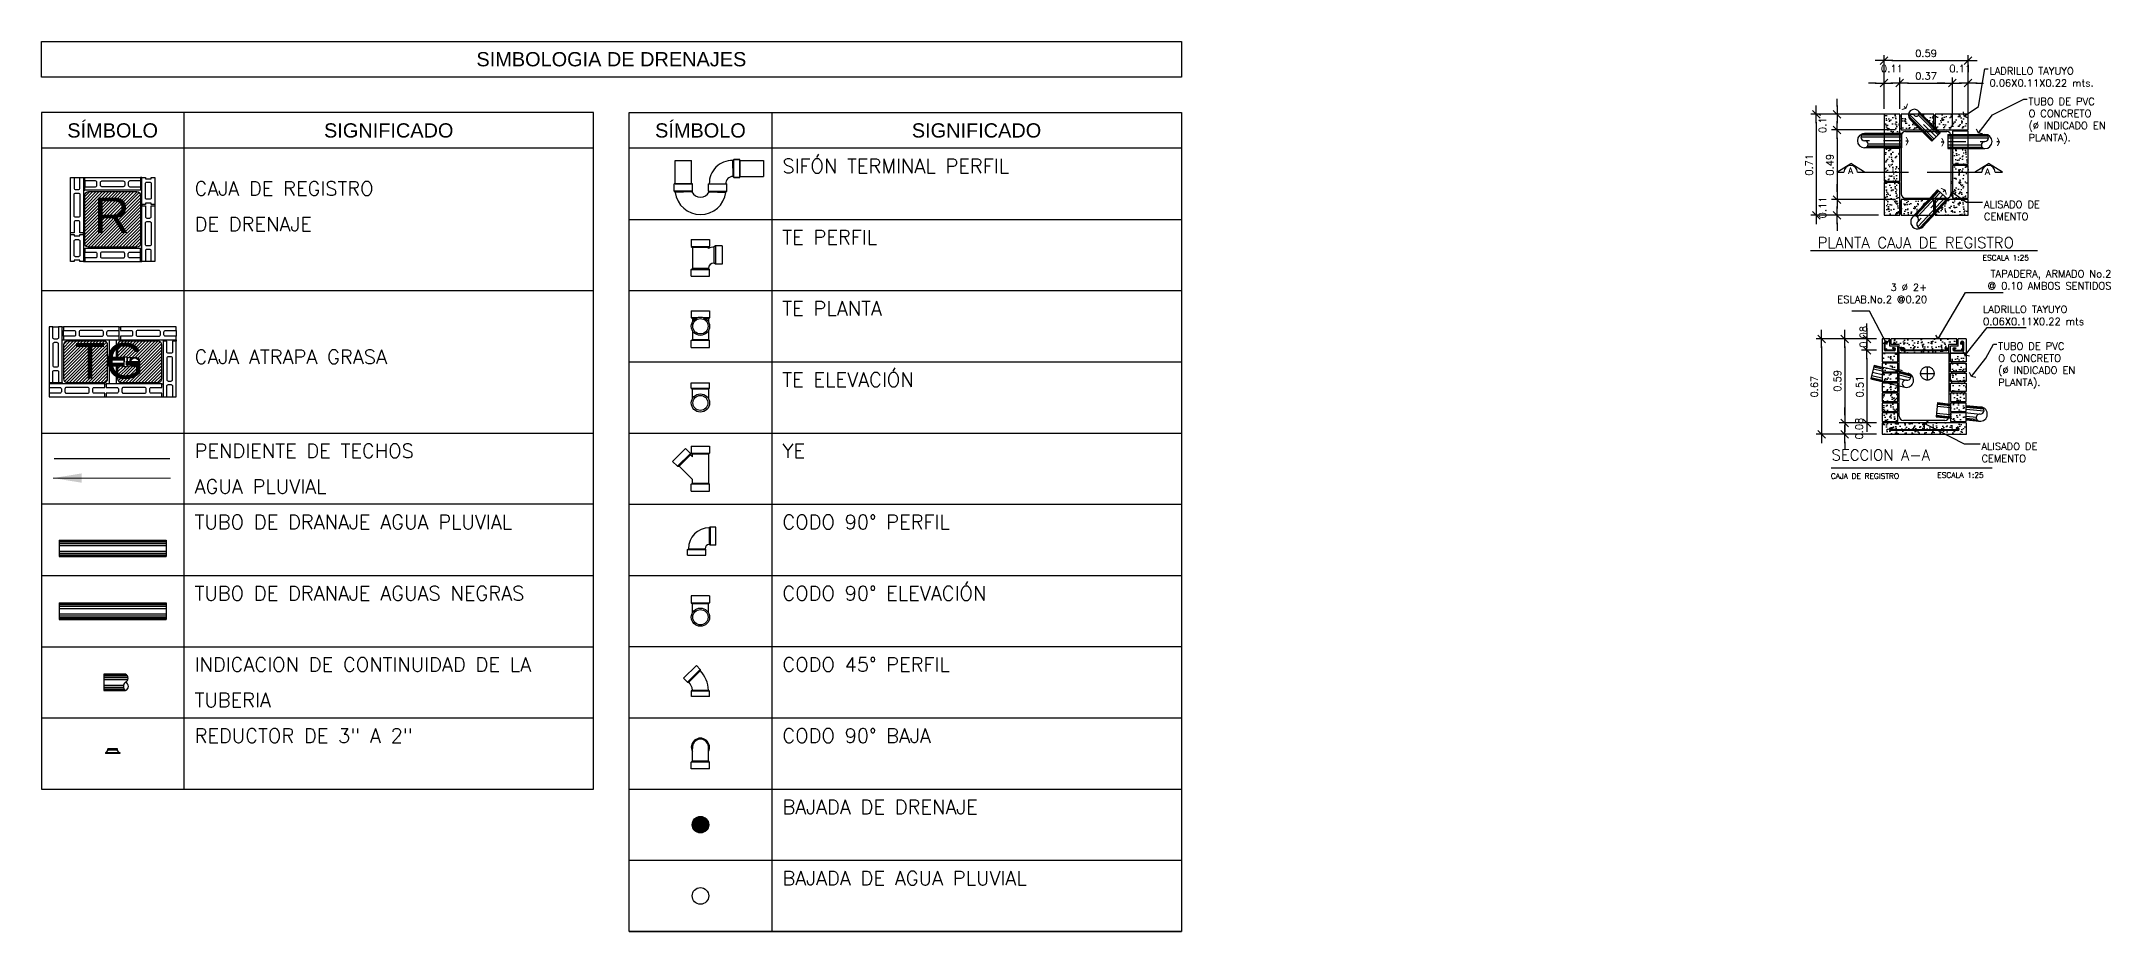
# Model space of a CAD drawing. Header units: inches. Extents: x -9 to 337, y -247 to 209.
# Drawn here: x 104.22 to 118.76, y -176.39 to -170.14 of the extents above; entities that cross this region are included whole.
import ezdxf
from ezdxf.enums import TextEntityAlignment as Align

# ---------------------------------------------------------------- set-up
doc = ezdxf.new("R2010")
doc.units = ezdxf.units.IN
doc.header["$MEASUREMENT"] = 0
doc.header["$PDMODE"] = 34
doc.linetypes.add('CENTER2', pattern=[1.125, 0.75, -0.125, 0.125, -0.125])
doc.linetypes.add('HIDDEN2', pattern=[0.1875, 0.125, -0.0625])
for name, color, linetype in [('DRE_DET', 1, 'Continuous'), ('DRE_TEXTO', 1, 'Continuous'), ('DRENAJE', 1, 'Continuous'), ('SIMBOLOGIA', 7, 'Continuous'), ('SIMBOLOS', 7, 'Continuous'), ('Textos', 2, 'Continuous')]:
    doc.layers.add(name, color=color, linetype=linetype)
doc.styles.add('ARIAL', font='arial.ttf', dxfattribs={"height": 0.14})
doc.styles.add('MONOTXT4', font='monotxt4.shx')
doc.styles.add('NT_10', font='romans.shx', dxfattribs={"height": 0.0203})
doc.styles.add('NT_12.5', font='romans.shx', dxfattribs={"height": 0.0254})
doc.styles.add('NT_25', font='romans.shx', dxfattribs={"height": 0.0509})
doc.styles.add('ROMANS', font='ROMANS.SHX')
doc.styles.get("Standard").update_dxf_attribs({"font": 'arial.ttf'})
doc.dimstyles.new('DD_10 FLE', dxfattribs={"dimtxt": 0.0203, "dimasz": 0.022, "dimexe": 0.015, "dimexo": 0.015, "dimgap": 0.01, "dimtad": 1, "dimzin": 0, "dimdsep": 46, "dimtxsty": 'NT_10', "dimblk": 'FLECHA', "dimcen": 0.015, "dimdle": 0.015, "dimse1": 1, "dimse2": 1, "dimclrt": 4, "dimaunit": 1, "dimadec": 4, "dimazin": 0, "dimtfac": 1, "dimtofl": 0, "dimtmove": 2, "dimatfit": 3, "dimldrblk": 'FLECHA', "dimfxl": 1, "dimtolj": 1, "dimtzin": 0, "dimarcsym": 0})
doc.dimstyles.new('DD_25 G', dxfattribs={"dimtxt": 0.0509, "dimasz": 0.054, "dimexe": 0.039, "dimexo": 0.039, "dimgap": 0.0252, "dimtad": 1, "dimzin": 0, "dimdsep": 46, "dimtxsty": 'NT_25', "dimblk": 'COT2', "dimcen": 0.09, "dimdle": 0.039, "dimclrt": 4, "dimadec": 0, "dimazin": 0, "dimtfac": 1, "dimtofl": 0, "dimtmove": 2, "dimatfit": 3, "dimldrblk": 'COT2', "dimfxl": 1, "dimtolj": 1, "dimtzin": 0, "dimarcsym": 0})
doc.dimstyles.new('E50', dxfattribs={"dimscale": 2, "dimtxt": 0.1, "dimasz": 0.2, "dimexe": 0.25, "dimexo": 0.25, "dimgap": 0, "dimtad": 0, "dimlfac": 0.5, "dimzin": 0, "dimdsep": 46, "dimtxsty": 'Standard', "dimblk": 'ARCHTICK', "dimcen": 0.09, "dimdle": 0.25, "dimclrd": 2, "dimclre": 1, "dimclrt": 3, "dimadec": 0, "dimazin": 0, "dimtfac": 1, "dimtix": 1, "dimtmove": 1, "dimatfit": 3, "dimfxl": 1, "dimtvp": 1, "dimtolj": 1, "dimtzin": 0, "dimlwd": 20, "dimlwe": 13, "dimarcsym": 0})
pattern_1 = [(127.5, (-261.08239, -474.29381), (-0.0489413237, -0.0016000313), [0, -0.038608, 0, -0.04318, 0, -0.041275]), (97.5, (-261.08239, -474.29381), (-0.07168251, 0.044952328), [0, -0.020828, 0, -0.034798, 0, -0.013335]), (57.5, (-261.08239, -474.32505), (-0.0001437185, 0.079099237), [0, -0.0127, 0, -0.04572, 0, -0.05969]), (47.5, (-261.08239, -474.32505), (-0.022292932, 0.076355645), [0, -0.00635, 0, -0.029972, 0, -0.03429])]
pattern_2 = [(127.5, (-259.67938, -473.805236), (-0.0489413237, -0.0016000313), [0, -0.038608, 0, -0.04318, 0, -0.041275]), (97.5, (-259.67938, -473.805236), (-0.07168251, 0.044952328), [0, -0.020828, 0, -0.034798, 0, -0.013335]), (57.5, (-259.67938, -473.83648), (-0.0001437185, 0.079099237), [0, -0.0127, 0, -0.04572, 0, -0.05969]), (47.5, (-259.67938, -473.83648), (-0.022292932, 0.076355645), [0, -0.00635, 0, -0.029972, 0, -0.03429])]

msp = doc.modelspace()

# ---------------------------------------------------------------- texts
at = {"color": 2, "char_height": 0.25, "attachment_point": 1, "style": 'MONOTXT4'}
for s, insert in [('{\\f@Arial Unicode MS|b0|i0|c0|p34;R}', (104.583, -171.233)), ('{\\f@Arial Unicode MS|b0|i0|c0|p34;TG}', (104.45, -172.255))]:
    msp.add_mtext(s, dxfattribs=dict(at, insert=insert))
at = {"layer": 'DRE_DET', "color": 4, "linetype": 'Continuous', "style": 'NT_10'}
for p in [(116.894, -171.067), (117.855, -171.074)]:
    msp.add_text('A', height=0.0457, dxfattribs=at).set_placement(p)
at = {"layer": 'DRE_DET', "color": 6, "linetype": 'Continuous', "style": 'NT_25'}
for s, p in [('PLANTA CAJA DE REGISTRO', (116.68, -171.588)), ('SECCION A-A', (116.778, -173.079))]:
    msp.add_text(s, height=0.07635, dxfattribs=at).set_placement(p)
at = {"layer": 'DRE_DET', "color": 2, "linetype": 'Continuous', "style": 'NT_12.5'}
for s, p in [('ESCALA 1:25', (117.838, -171.675)), ('CAJA DE REGISTRO', (116.773, -173.208)), ('ESCALA 1:25', (117.52, -173.201))]:
    msp.add_text(s, height=0.0381, dxfattribs=at).set_placement(p)
at = {"layer": 'DRE_DET', "color": 1, "linetype": 'Continuous', "char_height": 0.0509, "style": 'NT_25'}
for s, insert, attachment_point in [('LADRILLO TAYUYO\\P0.06X0.11X0.22 mts.', (117.886, -170.319), 1), ('TUBO DE PVC\\PO CONCRETO\\P(%%C INDICADO EN\\PPLANTA).', (118.16, -170.533), 1), ('ALISADO DE\\PCEMENTO', (117.847, -171.256), 1), ('TAPADERA, ARMADO No.2\\P @ 0.10 AMBOS SENTIDOS', (118.742, -171.811), 6), ('3 %%C 2+ \\PESLAB.No.2 @0.20 ', (117.449, -171.906), 6), ('\\A1;LADRILLO TAYUYO\\P0.06X0.11X0.22 mts', (117.841, -171.993), 1), ('TUBO DE PVC\\PO CONCRETO\\P(%%C INDICADO EN\\PPLANTA).', (117.947, -172.251), 1), ('ALISADO DE\\PCEMENTO', (117.83, -172.955), 1)]:
    msp.add_mtext(s, dxfattribs=dict(at, insert=insert, attachment_point=attachment_point))

# ---------------------------------------------------------------- blocks, each defined once
blk = doc.blocks.new('COT2')
blk.add_line((-1.164, 0), (1.164, 0))
at = {"color": 9, "linetype": 'ByBlock'}
blk.add_line((-0.5, -0.5), (0.5, 0.5), dxfattribs=at)
blk = doc.blocks.new('*D425')
at = {"layer": 'DEFPOINTS', "color": 0, "linetype": 'CENTER2', "transparency": 16777216}
for p in [(117.132, -172.306), (117.026, -172.816), (117.046, -172.816)]:
    blk.add_point(p, dxfattribs=at)
at = {"layer": 'DRE_TEXTO', "color": 0, "linetype": 'CENTER2', "lineweight": -2, "transparency": 16777216}
for p, q in [((117.093, -172.306), (116.987, -172.306)), ((117.026, -172.36), (117.026, -172.762)), ((117.007, -172.816), (116.987, -172.816))]:
    blk.add_line(p, q, dxfattribs=at)
at = {"layer": 'DRE_TEXTO', "color": 0, "linetype": 'CENTER2', "lineweight": -2, "transparency": 16777216, "xscale": 0.05400000000000001, "yscale": 0.05400000000000001, "zscale": 0.05400000000000001}
for p, rotation in [((117.026, -172.306), 90), ((117.026, -172.816), 270)]:
    blk.add_blockref('COT2', p, dxfattribs=dict(at, rotation=rotation))
at = {"layer": 'DRE_TEXTO', "color": 4, "linetype": 'CENTER2', "transparency": 16777216, "insert": (116.976, -172.561), "char_height": 0.0509, "attachment_point": 5, "rotation": 90, "style": 'NT_25'}
blk.add_mtext('\\A1;0.51', dxfattribs=at)
blk = doc.blocks.new('*D427')
at = {"layer": 'DEFPOINTS', "color": 0, "linetype": 'CENTER2', "transparency": 16777216}
for p in [(117.132, -172.816), (116.87, -172.895), (116.87, -172.895)]:
    blk.add_point(p, dxfattribs=at)
at = {"layer": 'DRE_TEXTO', "color": 0, "linetype": 'CENTER2', "lineweight": -2, "transparency": 16777216}
for p, q in [((117.093, -172.816), (116.831, -172.816)), ((116.87, -172.762), (116.87, -172.708)), ((116.87, -172.949), (116.87, -173.003))]:
    blk.add_line(p, q, dxfattribs=at)
at = {"layer": 'DRE_TEXTO', "color": 0, "linetype": 'CENTER2', "lineweight": -2, "transparency": 16777216, "xscale": 0.05400000000000001, "yscale": 0.05400000000000001, "zscale": 0.05400000000000001}
for p, rotation in [((116.87, -172.816), 270), ((116.87, -172.895), 90)]:
    blk.add_blockref('COT2', p, dxfattribs=dict(at, rotation=rotation))
at = {"layer": 'DRE_TEXTO', "color": 4, "linetype": 'CENTER2', "transparency": 16777216, "insert": (116.972, -172.856), "char_height": 0.0509, "attachment_point": 5, "rotation": 90, "style": 'NT_25'}
blk.add_mtext('\\A1;0.08', dxfattribs=at)
blk = doc.blocks.new('*D428')
at = {"layer": 'DEFPOINTS', "color": 0, "linetype": 'CENTER2', "transparency": 16777216}
for p in [(117.132, -172.226), (116.87, -172.816), (117.132, -172.816)]:
    blk.add_point(p, dxfattribs=at)
at = {"layer": 'DRE_TEXTO', "color": 0, "linetype": 'CENTER2', "lineweight": -2, "transparency": 16777216}
for p, q in [((117.093, -172.226), (116.831, -172.226)), ((116.87, -172.28), (116.87, -172.762)), ((117.093, -172.816), (116.831, -172.816))]:
    blk.add_line(p, q, dxfattribs=at)
at = {"layer": 'DRE_TEXTO', "color": 0, "linetype": 'CENTER2', "lineweight": -2, "transparency": 16777216, "xscale": 0.05400000000000001, "yscale": 0.05400000000000001, "zscale": 0.05400000000000001}
for p, rotation in [((116.87, -172.226), 90), ((116.87, -172.816), 270)]:
    blk.add_blockref('COT2', p, dxfattribs=dict(at, rotation=rotation))
at = {"layer": 'DRE_TEXTO', "color": 4, "linetype": 'CENTER2', "transparency": 16777216, "insert": (116.819, -172.521), "char_height": 0.0509, "attachment_point": 5, "rotation": 90, "style": 'NT_25'}
blk.add_mtext('\\A1;0.59', dxfattribs=at)
blk = doc.blocks.new('*D429')
at = {"layer": 'DEFPOINTS', "color": 0, "linetype": 'CENTER2', "transparency": 16777216}
for p in [(117.132, -172.226), (116.708, -172.895), (117.132, -172.895)]:
    blk.add_point(p, dxfattribs=at)
at = {"layer": 'DRE_TEXTO', "color": 0, "linetype": 'CENTER2', "lineweight": -2, "transparency": 16777216}
for p, q in [((117.093, -172.226), (116.669, -172.226)), ((116.708, -172.28), (116.708, -172.841)), ((117.093, -172.895), (116.669, -172.895))]:
    blk.add_line(p, q, dxfattribs=at)
at = {"layer": 'DRE_TEXTO', "color": 0, "linetype": 'CENTER2', "lineweight": -2, "transparency": 16777216, "xscale": 0.05400000000000001, "yscale": 0.05400000000000001, "zscale": 0.05400000000000001}
for p, rotation in [((116.708, -172.226), 90), ((116.708, -172.895), 270)]:
    blk.add_blockref('COT2', p, dxfattribs=dict(at, rotation=rotation))
at = {"layer": 'DRE_TEXTO', "color": 4, "linetype": 'CENTER2', "transparency": 16777216, "insert": (116.657, -172.561), "char_height": 0.0509, "attachment_point": 5, "rotation": 90, "style": 'NT_25'}
blk.add_mtext('\\A1;0.67', dxfattribs=at)
blk = doc.blocks.new('FLECHA')
blk.add_line((0, 0), (-1.16, 0))
at = {"color": 9, "linetype": 'ByBlock'}
for p, q in [((-0.62, 1.24), (0, 0)), ((0, 0), (-0.62, -1.24))]:
    blk.add_line(p, q, dxfattribs=at)
blk = doc.blocks.new('*D430')
at = {"layer": 'DEFPOINTS', "color": 0, "transparency": 16777216}
for p in [(117.146, -170.649), (116.671, -171.358), (117.146, -171.358)]:
    blk.add_point(p, dxfattribs=at)
at = {"layer": 'DRE_DET', "color": 0, "lineweight": -2, "transparency": 16777216}
for p, q in [((117.107, -170.649), (116.632, -170.649)), ((116.671, -170.703), (116.671, -171.304)), ((117.107, -171.358), (116.632, -171.358))]:
    blk.add_line(p, q, dxfattribs=at)
at = {"layer": 'DRE_DET', "color": 0, "lineweight": -2, "transparency": 16777216, "xscale": 0.05400000000000001, "yscale": 0.05400000000000001, "zscale": 0.05400000000000001}
for p, rotation in [((116.671, -170.649), 90), ((116.671, -171.358), 270)]:
    blk.add_blockref('COT2', p, dxfattribs=dict(at, rotation=rotation))
at = {"layer": 'DRE_DET', "color": 4, "transparency": 16777216, "insert": (116.62, -171.003), "char_height": 0.0509, "attachment_point": 5, "rotation": 90, "style": 'NT_25'}
blk.add_mtext('\\A1;0.71', dxfattribs=at)
blk = doc.blocks.new('*D431')
at = {"layer": 'DEFPOINTS', "color": 0, "transparency": 16777216}
for p in [(116.817, -171.358), (117.146, -171.358), (117.266, -171.248)]:
    blk.add_point(p, dxfattribs=at)
at = {"layer": 'DRE_DET', "color": 0, "lineweight": -2, "transparency": 16777216}
for p, q in [((116.817, -171.194), (116.817, -171.14)), ((117.227, -171.248), (116.778, -171.248)), ((117.107, -171.358), (116.778, -171.358)), ((116.817, -171.412), (116.817, -171.466))]:
    blk.add_line(p, q, dxfattribs=at)
at = {"layer": 'DRE_DET', "color": 0, "lineweight": -2, "transparency": 16777216, "xscale": 0.05400000000000001, "yscale": 0.05400000000000001, "zscale": 0.05400000000000001}
for p, rotation in [((116.817, -171.248), 270), ((116.817, -171.358), 90)]:
    blk.add_blockref('COT2', p, dxfattribs=dict(at, rotation=rotation))
at = {"layer": 'DRE_DET', "color": 4, "transparency": 16777216, "insert": (116.715, -171.303), "char_height": 0.0509, "attachment_point": 5, "rotation": 90, "style": 'NT_25'}
blk.add_mtext('\\A1;0.11', dxfattribs=at)
blk = doc.blocks.new('*D432')
at = {"layer": 'DEFPOINTS', "color": 0, "transparency": 16777216}
for p in [(117.266, -170.759), (116.817, -171.248), (117.266, -171.248)]:
    blk.add_point(p, dxfattribs=at)
at = {"layer": 'DRE_DET', "color": 0, "lineweight": -2, "transparency": 16777216}
for p, q in [((117.227, -170.759), (116.778, -170.759)), ((116.817, -170.813), (116.817, -171.194)), ((117.227, -171.248), (116.778, -171.248))]:
    blk.add_line(p, q, dxfattribs=at)
at = {"layer": 'DRE_DET', "color": 0, "lineweight": -2, "transparency": 16777216, "xscale": 0.05400000000000001, "yscale": 0.05400000000000001, "zscale": 0.05400000000000001}
for p, rotation in [((116.817, -170.759), 90), ((116.817, -171.248), 270)]:
    blk.add_blockref('COT2', p, dxfattribs=dict(at, rotation=rotation))
at = {"layer": 'DRE_DET', "color": 4, "transparency": 16777216, "insert": (116.766, -171.003), "char_height": 0.0509, "attachment_point": 5, "rotation": 90, "style": 'NT_25'}
blk.add_mtext('\\A1;0.49', dxfattribs=at)
blk = doc.blocks.new('*D433')
at = {"layer": 'DEFPOINTS', "color": 0, "transparency": 16777216}
for p in [(117.266, -170.649), (116.817, -170.759), (117.266, -170.759)]:
    blk.add_point(p, dxfattribs=at)
at = {"layer": 'DRE_DET', "color": 0, "lineweight": -2, "transparency": 16777216}
for p, q in [((117.227, -170.649), (116.778, -170.649)), ((116.817, -170.595), (116.817, -170.541)), ((117.227, -170.759), (116.778, -170.759)), ((116.817, -170.813), (116.817, -170.867))]:
    blk.add_line(p, q, dxfattribs=at)
at = {"layer": 'DRE_DET', "color": 0, "lineweight": -2, "transparency": 16777216, "xscale": 0.05400000000000001, "yscale": 0.05400000000000001, "zscale": 0.05400000000000001}
for p, rotation in [((116.817, -170.649), 270), ((116.817, -170.759), 90)]:
    blk.add_blockref('COT2', p, dxfattribs=dict(at, rotation=rotation))
at = {"layer": 'DRE_DET', "color": 4, "transparency": 16777216, "insert": (116.715, -170.704), "char_height": 0.0509, "attachment_point": 5, "rotation": 90, "style": 'NT_25'}
blk.add_mtext('\\A1;0.11', dxfattribs=at)
blk = doc.blocks.new('*D434')
at = {"layer": 'DEFPOINTS', "color": 0, "transparency": 16777216}
for p in [(117.736, -170.272), (117.146, -170.649), (117.736, -170.649)]:
    blk.add_point(p, dxfattribs=at)
at = {"layer": 'DRE_DET', "color": 0, "lineweight": -2, "transparency": 16777216}
for p, q in [((117.146, -170.61), (117.146, -170.233)), ((117.2, -170.272), (117.682, -170.272)), ((117.736, -170.61), (117.736, -170.233))]:
    blk.add_line(p, q, dxfattribs=at)
at = {"layer": 'DRE_DET', "color": 0, "lineweight": -2, "transparency": 16777216, "xscale": 0.05400000000000001, "yscale": 0.05400000000000001, "zscale": 0.05400000000000001, "rotation": 180}
blk.add_blockref('COT2', (117.146, -170.272), dxfattribs=at)
at = {"layer": 'DRE_DET', "color": 0, "lineweight": -2, "transparency": 16777216, "xscale": 0.05400000000000001, "yscale": 0.05400000000000001, "zscale": 0.05400000000000001}
blk.add_blockref('COT2', (117.736, -170.272), dxfattribs=at)
at = {"layer": 'DRE_DET', "color": 4, "transparency": 16777216, "insert": (117.441, -170.221), "char_height": 0.0509, "attachment_point": 5, "style": 'NT_25'}
blk.add_mtext('\\A1;0.59', dxfattribs=at)
blk = doc.blocks.new('*D435')
at = {"layer": 'DEFPOINTS', "color": 0, "transparency": 16777216}
for p in [(117.736, -170.43), (117.626, -170.768), (117.736, -170.768)]:
    blk.add_point(p, dxfattribs=at)
at = {"layer": 'DRE_DET', "color": 0, "lineweight": -2, "transparency": 16777216}
for p, q in [((117.572, -170.43), (117.518, -170.43)), ((117.626, -170.729), (117.626, -170.391)), ((117.736, -170.729), (117.736, -170.391)), ((117.79, -170.43), (117.844, -170.43))]:
    blk.add_line(p, q, dxfattribs=at)
at = {"layer": 'DRE_DET', "color": 0, "lineweight": -2, "transparency": 16777216, "xscale": 0.05400000000000001, "yscale": 0.05400000000000001, "zscale": 0.05400000000000001}
blk.add_blockref('COT2', (117.626, -170.43), dxfattribs=at)
at = {"layer": 'DRE_DET', "color": 0, "lineweight": -2, "transparency": 16777216, "xscale": 0.05400000000000001, "yscale": 0.05400000000000001, "zscale": 0.05400000000000001, "rotation": 180}
blk.add_blockref('COT2', (117.736, -170.43), dxfattribs=at)
at = {"layer": 'DRE_DET', "color": 4, "transparency": 16777216, "insert": (117.681, -170.328), "char_height": 0.0509, "attachment_point": 5, "style": 'NT_25'}
blk.add_mtext('\\A1;0.11', dxfattribs=at)
blk = doc.blocks.new('*D436')
at = {"layer": 'DEFPOINTS', "color": 0, "transparency": 16777216}
for p in [(117.626, -170.43), (117.256, -170.649), (117.626, -170.768)]:
    blk.add_point(p, dxfattribs=at)
at = {"layer": 'DRE_DET', "color": 0, "lineweight": -2, "transparency": 16777216}
for p, q in [((117.256, -170.61), (117.256, -170.391)), ((117.31, -170.43), (117.572, -170.43)), ((117.626, -170.729), (117.626, -170.391))]:
    blk.add_line(p, q, dxfattribs=at)
at = {"layer": 'DRE_DET', "color": 0, "lineweight": -2, "transparency": 16777216, "xscale": 0.05400000000000001, "yscale": 0.05400000000000001, "zscale": 0.05400000000000001, "rotation": 180}
blk.add_blockref('COT2', (117.256, -170.43), dxfattribs=at)
at = {"layer": 'DRE_DET', "color": 0, "lineweight": -2, "transparency": 16777216, "xscale": 0.05400000000000001, "yscale": 0.05400000000000001, "zscale": 0.05400000000000001}
blk.add_blockref('COT2', (117.626, -170.43), dxfattribs=at)
at = {"layer": 'DRE_DET', "color": 4, "transparency": 16777216, "insert": (117.441, -170.38), "char_height": 0.0509, "attachment_point": 5, "style": 'NT_25'}
blk.add_mtext('\\A1;0.37', dxfattribs=at)
blk = doc.blocks.new('*D437')
at = {"layer": 'DEFPOINTS', "color": 0, "transparency": 16777216}
for p in [(117.256, -170.43), (117.146, -170.649), (117.256, -170.649)]:
    blk.add_point(p, dxfattribs=at)
at = {"layer": 'DRE_DET', "color": 0, "lineweight": -2, "transparency": 16777216}
for p, q in [((117.092, -170.43), (117.038, -170.43)), ((117.146, -170.61), (117.146, -170.391)), ((117.256, -170.61), (117.256, -170.391)), ((117.31, -170.43), (117.364, -170.43))]:
    blk.add_line(p, q, dxfattribs=at)
at = {"layer": 'DRE_DET', "color": 0, "lineweight": -2, "transparency": 16777216, "xscale": 0.05400000000000001, "yscale": 0.05400000000000001, "zscale": 0.05400000000000001}
blk.add_blockref('COT2', (117.146, -170.43), dxfattribs=at)
at = {"layer": 'DRE_DET', "color": 0, "lineweight": -2, "transparency": 16777216, "xscale": 0.05400000000000001, "yscale": 0.05400000000000001, "zscale": 0.05400000000000001, "rotation": 180}
blk.add_blockref('COT2', (117.256, -170.43), dxfattribs=at)
at = {"layer": 'DRE_DET', "color": 4, "transparency": 16777216, "insert": (117.201, -170.328), "char_height": 0.0509, "attachment_point": 5, "style": 'NT_25'}
blk.add_mtext('\\A1;0.11', dxfattribs=at)
blk = doc.blocks.new('FP 10')
at = {"color": 0}
blk.add_line((0, 0.014), (0, 0), dxfattribs=at)
for points in [[(-0.029, 0), (0, 0.014), (-0.029, 0.007), (0, 0.022)], [(0.029, 0), (0, 0.014), (0.029, 0.007), (0, 0.022)]]:
    blk.add_solid(points, dxfattribs=at)
blk = doc.blocks.new('*D426')
at = {"layer": 'DEFPOINTS', "color": 0, "transparency": 16777216}
for p in [(117.026, -172.226), (117.132, -172.226), (117.132, -172.306)]:
    blk.add_point(p, dxfattribs=at)
at = {"layer": 'DRE_DET', "color": 0, "lineweight": -2, "transparency": 16777216}
for p, q in [((117.093, -172.226), (116.987, -172.226)), ((117.026, -172.172), (117.026, -172.118)), ((117.093, -172.306), (116.987, -172.306)), ((117.026, -172.36), (117.026, -172.414))]:
    blk.add_line(p, q, dxfattribs=at)
at = {"layer": 'DRE_DET', "color": 0, "lineweight": -2, "transparency": 16777216, "xscale": 0.05400000000000001, "yscale": 0.05400000000000001, "zscale": 0.05400000000000001}
for p, rotation in [((117.026, -172.226), 270), ((117.026, -172.306), 90)]:
    blk.add_blockref('COT2', p, dxfattribs=dict(at, rotation=rotation))
at = {"layer": 'DRE_DET', "color": 4, "transparency": 16777216, "insert": (117.002, -172.211), "char_height": 0.0509, "attachment_point": 5, "rotation": 90, "style": 'NT_25'}
blk.add_mtext('\\A1;0.08', dxfattribs=at)
blk = doc.blocks.new('SIMDRENA')
h = blk.add_hatch()
h.set_pattern_fill('ANSI31', color=1, scale=0.25, style=0)
h.paths.add_polyline_path([(1.69, 9.74, 0.414214), (1.64, 9.79), (1.12, 9.79, 0.414214), (1.07, 9.74), (1.07, 9.56), (1.16, 9.56), (1.16, 9.568), (1.2, 9.568), (1.208, 9.56), (1.278, 9.56, -0.56619), (1.378, 9.5, -0.56619), (1.278, 9.44), (1.208, 9.44), (1.2, 9.432), (1.16, 9.432), (1.16, 9.44), (1.07, 9.44), (1.07, 9.26, 0.414214), (1.12, 9.21), (1.64, 9.21, 0.414214), (1.69, 9.26)])
at = {"layer": 'SIMBOLOS'}
h = blk.add_hatch(dxfattribs=at)
h.set_pattern_fill('ANSI31', color=1, scale=0.25, style=0)
h.set_pattern_definition([(45, (-19, 3.5), (-0.022097087, 0.022097087), [])])
h.paths.add_polyline_path([(1.39, 11.84, 0.414214), (1.34, 11.89), (0.66, 11.89, 0.414214), (0.61, 11.84), (0.61, 11.16, 0.414214), (0.66, 11.11), (1.34, 11.11, 0.414214), (1.39, 11.16)])
h = blk.add_hatch(dxfattribs=at)
h.set_pattern_fill('ANSI31', color=1, scale=0.25, style=0)
h.set_pattern_definition([(45, (-19.3, 3.5), (-0.022097087, 0.022097087), [])])
h.paths.add_polyline_path([(0.88, 9.21, 0.414214), (0.93, 9.26), (0.93, 9.44), (0.93, 9.56), (0.93, 9.74, 0.414214), (0.88, 9.79), (0.36, 9.79, 0.414214), (0.31, 9.74), (0.31, 9.26, 0.414214), (0.36, 9.21)])
blk.add_hatch(color=1, dxfattribs=at).paths.add_polyline_path([(9.362, 3, 1), (9.138, 3, 1)])
at = {"color": 1}
for p, q in [((9.122, 11.121), (9.378, 11.121)), ((9.363, 11.105), (9.137, 11.105)), ((9.444, 10.887), (9.444, 11.113)), ((9.46, 11.128), (9.46, 10.872)), ((9.122, 10.798), (9.378, 10.798)), ((9.363, 10.813), (9.137, 10.813)), ((9.122, 10.121), (9.207, 10.121)), ((9.177, 10.105), (9.137, 10.105)), ((9.293, 10.121), (9.378, 10.121)), ((9.363, 10.105), (9.323, 10.105)), ((9.378, 9.798), (9.122, 9.798)), ((9.137, 9.813), (9.363, 9.813)), ((1.16, 9.554), (0.93, 9.554)), ((1.16, 9.542), (0.93, 9.542)), ((1.16, 9.524), (0.93, 9.524)), ((1.16, 9.476), (0.93, 9.476)), ((1.16, 9.458), (0.93, 9.458)), ((1.16, 9.446), (0.93, 9.446)), ((9.122, 9.13), (9.378, 9.13)), ((9.363, 9.115), (9.137, 9.115)), ((9.11, 8.214), (8.929, 8.033)), ((8.951, 8.033), (9.11, 8.192)), ((9.122, 8.219), (9.378, 8.219)), ((9.363, 8.204), (9.137, 8.204)), ((9.378, 7.781), (9.122, 7.781)), ((9.137, 7.796), (9.363, 7.796)), ((9.374, 7.168), (9.374, 6.935)), ((9.386, 7.18), (9.386, 6.924)), ((9.07, 6.864), (9.326, 6.864)), ((9.082, 6.876), (9.315, 6.876)), ((9.122, 6.117), (9.378, 6.117)), ((9.363, 6.101), (9.137, 6.101)), ((0.875, 5.108), (1.193, 5.108)), ((0.875, 5.092), (1.208, 5.092)), ((0.875, 5.068), (1.217, 5.068)), ((0.875, 5.038), (1.214, 5.038)), ((0.875, 4.962), (1.154, 4.962)), ((9.068, 5.003), (9.247, 5.182)), ((9.247, 5.163), (9.087, 5.003, -0.5)), ((0.875, 4.932), (1.152, 4.932)), ((0.875, 4.908), (1.159, 4.908)), ((0.875, 4.892), (1.171, 4.892)), ((9.377, 4.877), (9.123, 4.877)), ((9.136, 4.89), (9.364, 4.89)), ((9.378, 3.88), (9.122, 3.88)), ((9.137, 3.895), (9.363, 3.895))]:
    blk.add_line(p, q, dxfattribs=at)
at = {"color": 2}
for p, q in [((1.16, 9.56), (0.93, 9.56)), ((0.93, 9.56), (0.93, 9.5)), ((0.93, 9.44), (0.93, 9.5)), ((1.16, 9.44), (0.93, 9.44)), ((1.16, 9.56), (1.16, 9.5)), ((1.16, 9.44), (1.16, 9.5)), ((0.875, 5.116), (1.18, 5.116)), ((0.875, 4.884), (1.18, 4.884))]:
    blk.add_line(p, q, dxfattribs=at)
at = {"layer": 'DRENAJE', "color": 2}
for p, q in [((0.875, 5.116), (0.875, 4.884)), ((1.18, 5.116), (0.875, 5.116)), ((1.18, 4.884), (0.875, 4.884))]:
    blk.add_line(p, q, dxfattribs=at)
for centre, radius, start, end in [((1.224, 4.942), 0.0727, 127.1078, 232.8922), ((1.154, 5.058), 0.0635, 293.9238, 66.0762), ((1.16, 4.942), 0.0614, 289.2404, 70.7596)]:
    blk.add_arc(centre, radius, start, end, dxfattribs=at)
at = {"layer": 'SIMBOLOGIA', "color": 2}
for p, q in [((2, 13), (2, 12.5)), ((10.25, 13), (10.25, 12.5)), ((2, 12.5), (2, 3.5)), ((10.25, 12.5), (10.25, 1.5)), ((8.25, 11.5), (16, 11.5)), ((0, 10.5), (7.75, 10.5)), ((8.25, 10.5), (16, 10.5)), ((8.25, 9.5), (16, 9.5)), ((0, 8.5), (7.75, 8.5)), ((8.25, 8.5), (16, 8.5)), ((0, 7.506), (7.75, 7.506)), ((8.25, 7.5), (16, 7.5)), ((0, 6.5), (7.75, 6.5)), ((8.25, 6.5), (16, 6.5)), ((0, 5.5), (7.75, 5.5)), ((16, 5.5), (8.25, 5.5)), ((0, 4.5), (7.75, 4.5)), ((8.25, 4.5), (16, 4.5)), ((0, 3.5), (7.75, 3.5)), ((8.25, 3.5), (16, 3.5)), ((8.25, 2.5), (16, 2.5)), ((8.25, 1.5), (16, 1.5))]:
    blk.add_line(p, q, dxfattribs=at)
at = {"layer": 'SIMBOLOGIA', "color": 4}
for p, q in [((7.75, 12.5), (0, 12.5)), ((16, 12.5), (8.25, 12.5))]:
    blk.add_line(p, q, dxfattribs=at)
for points in [[(16, 14), (16, 13.5), (0, 13.5), (0, 14)], [(7.75, 3.5), (7.75, 13), (0, 13), (0, 3.5)], [(16, 1.5), (8.25, 1.5), (8.25, 13), (16, 13)]]:
    blk.add_lwpolyline(points, close=True, dxfattribs=at)
at = {"layer": 'SIMBOLOS', "color": 3, "linetype": 'Continuous'}
for p, q in [((8.897, 12.329), (9.123, 12.329)), ((9.804, 12.329), (9.804, 12.104)), ((10.133, 12.329), (10.133, 12.104)), ((8.897, 12), (9.123, 12))]:
    blk.add_line(p, q, dxfattribs=at)
at = {"layer": 'SIMBOLOS', "color": 3}
for p, q in [((8.897, 12), (8.897, 12.329)), ((9.123, 12), (9.123, 12.329)), ((9.702, 12.328), (9.717, 12.343)), ((9.804, 12.343), (9.717, 12.343)), ((9.717, 12.343), (9.804, 12.343)), ((9.804, 12.09), (9.804, 12.343)), ((9.804, 12.329), (10.133, 12.329)), ((9.138, 12), (8.882, 12)), ((8.882, 11.895), (8.882, 12)), ((9.138, 11.895), (9.138, 12)), ((9.363, 12), (9.619, 12)), ((9.363, 11.895), (9.363, 12)), ((9.619, 11.895), (9.619, 12)), ((9.717, 12.09), (9.706, 12.102)), ((9.804, 12.09), (9.717, 12.09)), ((9.717, 12.09), (9.804, 12.09)), ((9.804, 12.104), (10.133, 12.104)), ((8.882, 11.895), (8.897, 11.88)), ((9.138, 11.895), (9.13, 11.887)), ((9.363, 11.895), (9.371, 11.887)), ((9.619, 11.895), (9.604, 11.88)), ((9.122, 11.218), (9.122, 11.121)), ((9.122, 11.218), (9.378, 11.218)), ((9.122, 11.121), (9.137, 11.105)), ((9.137, 11.105), (9.137, 10.813)), ((9.378, 11.121), (9.363, 11.105)), ((9.363, 11.092), (9.363, 11.105)), ((9.378, 11.218), (9.378, 11.121)), ((9.46, 11.128), (9.444, 11.113)), ((9.557, 11.128), (9.46, 11.128)), ((9.557, 11.128), (9.557, 10.872)), ((9.122, 10.798), (9.137, 10.813)), ((9.122, 10.701), (9.122, 10.798)), ((9.378, 10.798), (9.363, 10.813)), ((9.378, 10.701), (9.378, 10.798)), ((9.441, 10.887), (9.444, 10.887)), ((9.46, 10.872), (9.444, 10.887)), ((9.557, 10.872), (9.46, 10.872)), ((9.122, 10.701), (9.378, 10.701)), ((9.122, 10.218), (9.378, 10.218)), ((9.122, 10.218), (9.378, 10.218)), ((9.122, 10.218), (9.122, 10.121)), ((9.378, 10.218), (9.378, 10.121)), ((9.122, 10.121), (9.137, 10.105)), ((9.137, 10.105), (9.137, 10.06)), ((9.137, 9.94), (9.137, 9.813)), ((9.378, 10.121), (9.363, 10.105)), ((9.363, 10.105), (9.363, 10.06)), ((9.363, 9.94), (9.363, 9.813)), ((9.122, 9.798), (9.137, 9.813)), ((9.122, 9.701), (9.122, 9.798)), ((9.122, 9.701), (9.378, 9.701)), ((9.378, 9.798), (9.363, 9.813)), ((9.378, 9.701), (9.378, 9.798)), ((9.122, 9.205), (9.378, 9.205)), ((9.122, 9.13), (9.122, 9.205)), ((9.122, 9.13), (9.137, 9.115)), ((9.137, 8.983), (9.137, 9.115)), ((9.378, 9.13), (9.363, 9.115)), ((9.363, 9.115), (9.363, 8.983)), ((9.378, 9.13), (9.378, 9.205)), ((8.86, 8.102), (9.041, 8.283)), ((9.041, 8.283), (9.11, 8.214)), ((9.11, 8.214), (9.11, 8.192)), ((9.11, 8.192), (9.137, 8.165)), ((9.122, 8.316), (9.122, 8.219)), ((9.122, 8.316), (9.378, 8.316)), ((9.122, 8.219), (9.137, 8.204)), ((9.137, 8.165), (9.137, 8.204)), ((9.378, 8.219), (9.363, 8.204)), ((9.363, 8.204), (9.363, 7.796)), ((9.378, 8.316), (9.378, 8.219)), ((8.86, 8.102), (8.929, 8.033)), ((8.929, 8.033), (8.951, 8.033)), ((9.137, 7.847), (8.951, 8.033)), ((9.122, 7.781), (9.137, 7.796)), ((9.122, 7.684), (9.122, 7.781)), ((9.122, 7.684), (9.378, 7.684)), ((9.137, 7.796), (9.137, 7.847)), ((9.378, 7.781), (9.363, 7.796)), ((9.378, 7.684), (9.378, 7.781)), ((9.386, 7.18), (9.374, 7.168)), ((9.466, 7.18), (9.386, 7.18)), ((9.466, 6.924), (9.466, 7.18)), ((9.07, 6.864), (9.082, 6.876)), ((9.07, 6.784), (9.07, 6.864)), ((9.07, 6.784), (9.326, 6.784)), ((9.326, 6.864), (9.315, 6.876)), ((9.326, 6.784), (9.326, 6.864)), ((9.386, 6.924), (9.374, 6.935)), ((9.466, 6.924), (9.386, 6.924)), ((9.378, 6.214), (9.122, 6.214)), ((9.122, 6.214), (9.122, 6.117)), ((9.122, 6.117), (9.137, 6.101)), ((9.378, 6.117), (9.363, 6.101)), ((9.378, 6.214), (9.378, 6.117)), ((9.137, 5.975), (9.137, 6.101)), ((9.363, 5.975), (9.363, 6.101)), ((9.194, 5.236), (9.014, 5.056)), ((9.014, 5.056), (9.068, 5.003)), ((9.068, 5.003), (9.087, 5.003)), ((9.194, 5.236), (9.247, 5.182)), ((9.247, 5.182), (9.247, 5.163)), ((9.123, 4.877), (9.136, 4.89)), ((9.123, 4.8), (9.123, 4.877)), ((9.377, 4.8), (9.123, 4.8)), ((9.377, 4.877), (9.364, 4.89)), ((9.377, 4.8), (9.377, 4.877)), ((9.137, 3.895), (9.122, 3.88)), ((9.122, 3.785), (9.122, 3.88)), ((9.378, 3.785), (9.122, 3.785)), ((9.137, 3.895), (9.137, 4.07)), ((9.363, 3.895), (9.363, 4.07)), ((9.378, 3.88), (9.363, 3.895)), ((9.378, 3.785), (9.378, 3.88))]:
    blk.add_line(p, q, dxfattribs=at)
at = {"layer": 'SIMBOLOS', "color": 1}
for p, q in [((9.702, 12.328), (9.706, 12.102)), ((9.717, 12.09), (9.717, 12.343)), ((9.138, 11.895), (8.882, 11.895)), ((9.13, 11.887), (8.897, 11.88)), ((9.363, 11.895), (9.619, 11.895)), ((9.371, 11.887), (9.604, 11.88)), ((0.29, 9.81), (0.31, 9.81)), ((1.09, 9.81), (1.11, 9.81)), ((1.71, 9.81), (1.71, 9.79)), ((1.16, 9.432), (1.16, 9.568)), ((1.2, 9.568), (1.16, 9.568)), ((1.2, 9.432), (1.16, 9.432)), ((1.2, 9.568), (1.208, 9.56)), ((1.2, 9.568), (1.2, 9.432)), ((1.2, 9.432), (1.208, 9.44)), ((1.208, 9.44), (1.208, 9.56)), ((1.208, 9.56), (1.278, 9.56)), ((1.278, 9.44), (1.208, 9.44)), ((0.29, 9.21), (0.29, 9.19)), ((0.89, 9.19), (0.91, 9.19)), ((1.69, 9.19), (1.71, 9.19)), ((0.178, 8.144), (1.802, 8.144)), ((0.25, 6.989), (1.75, 6.989)), ((0.25, 6.973), (1.75, 6.973)), ((0.25, 6.949), (1.75, 6.949)), ((0.25, 6.919), (1.75, 6.919)), ((0.25, 6.843), (1.75, 6.843)), ((0.25, 6.813), (1.75, 6.813)), ((0.25, 6.789), (1.75, 6.789)), ((0.25, 6.773), (1.75, 6.773)), ((0.25, 6.108), (1.75, 6.108)), ((0.25, 6.092), (1.75, 6.092)), ((0.25, 6.068), (1.75, 6.068)), ((0.25, 6.038), (1.75, 6.038)), ((0.25, 5.962), (1.75, 5.962)), ((0.25, 5.932), (1.75, 5.932)), ((0.25, 5.908), (1.75, 5.908)), ((0.25, 5.892), (1.75, 5.892)), ((0.9, 4.016), (1.1, 4.016)), ((0.9, 4.016), (0.9, 4)), ((1.1, 4), (0.9, 4)), ((0.907, 4.016), (0.937, 4.048)), ((1.068, 4.064), (0.932, 4.064)), ((0.932, 4.048), (0.932, 4.064)), ((1.068, 4.048), (0.932, 4.048)), ((1.093, 4.016), (1.063, 4.048)), ((1.068, 4.048), (1.068, 4.064)), ((1.1, 4.016), (1.1, 4))]:
    blk.add_line(p, q, dxfattribs=at)
at = {"layer": 'SIMBOLOS', "color": 2}
for p, q in [((0.46, 12.09), (0.54, 12.09)), ((0.59, 12.09), (0.61, 12.09)), ((0.61, 12.04), (0.61, 11.96)), ((1.41, 12.09), (1.39, 12.09)), ((1.39, 12.04), (1.39, 11.96)), ((0.59, 11.91), (0.61, 11.91)), ((1.41, 11.91), (1.39, 11.91)), ((1.41, 11.71), (1.41, 11.69)), ((1.59, 11.71), (1.59, 11.69)), ((0.41, 11.29), (0.41, 11.31)), ((0.59, 11.29), (0.59, 11.31)), ((0.59, 11.09), (0.61, 11.09)), ((1.41, 11.09), (1.39, 11.09)), ((0.61, 10.91), (0.59, 10.91)), ((0.59, 10.91), (0.61, 10.91)), ((0.61, 10.96), (0.61, 11.04)), ((1.39, 10.96), (1.39, 11.04)), ((1.41, 10.91), (1.39, 10.91)), ((1.39, 10.91), (1.41, 10.91)), ((1.54, 10.91), (1.46, 10.91)), ((0.16, 9.99), (0.24, 9.99)), ((0.29, 9.99), (0.31, 9.99)), ((0.31, 9.86), (0.31, 9.94)), ((1.09, 9.99), (1.11, 9.99)), ((1.09, 9.86), (1.09, 9.94)), ((1.89, 9.94), (1.89, 9.86)), ((0.95, 9.81), (0.95, 9.56)), ((1.05, 9.81), (1.05, 9.56)), ((1.89, 9.81), (1.89, 9.79)), ((0.95, 9.44), (0.95, 9.19)), ((1.05, 9.44), (1.05, 9.19)), ((0.11, 9.21), (0.11, 9.19)), ((0.11, 9.14), (0.11, 9.06)), ((0.16, 9.21), (0.24, 9.21)), ((0.89, 9.01), (0.91, 9.01)), ((1.69, 9.01), (1.71, 9.01)), ((1.76, 9.01), (1.84, 9.01)), ((0.25, 6.997), (1.75, 6.997)), ((0.25, 6.765), (1.75, 6.765)), ((0.25, 6.116), (1.75, 6.116)), ((0.25, 5.884), (1.75, 5.884))]:
    blk.add_line(p, q, dxfattribs=at)
at = {"layer": 'SIMBOLOS', "color": 2, "linetype": 'Continuous'}
for p, q in [((0.25, 6.997), (0.25, 6.765)), ((1.75, 6.997), (1.75, 6.765)), ((0.25, 6.116), (0.25, 5.884)), ((1.75, 6.116), (1.75, 5.884))]:
    blk.add_line(p, q, dxfattribs=at)
at = {"layer": 'SIMBOLOS', "color": 2}
for points in [[(0.59, 11.31), (0.54, 11.31), (0.54, 11.46, 0.414214), (0.52, 11.48), (0.48, 11.48, 0.414214), (0.46, 11.46), (0.46, 11.31), (0.41, 11.31), (0.41, 12.09), (0.46, 12.09), (0.46, 11.94, 0.414214), (0.48, 11.92), (0.52, 11.92, 0.414214), (0.54, 11.94), (0.54, 12.09), (0.59, 12.09)], [(0.61, 11.91), (0.61, 11.96), (0.76, 11.96, 0.414214), (0.78, 11.98), (0.78, 12.02, 0.414214), (0.76, 12.04), (0.61, 12.04), (0.61, 12.09), (1.39, 12.09), (1.39, 12.04), (1.24, 12.04, 0.414214), (1.22, 12.02), (1.22, 11.98, 0.414214), (1.24, 11.96), (1.39, 11.96), (1.39, 11.91)], [(1.15, 12.04, -0.414214), (1.17, 12.02), (1.17, 11.98, -0.414214), (1.15, 11.96), (0.85, 11.96, -0.414214), (0.83, 11.98), (0.83, 12.02, -0.414214), (0.85, 12.04)], [(1.54, 11.803, -0.414214), (1.52, 11.783), (1.48, 11.783, -0.414214), (1.46, 11.803), (1.46, 12.003, -0.414214), (1.48, 12.023), (1.52, 12.023, -0.414214), (1.54, 12.003)], [(0.46, 11.85, -0.414214), (0.48, 11.87), (0.52, 11.87, -0.414214), (0.54, 11.85), (0.54, 11.55, -0.414214), (0.52, 11.53), (0.48, 11.53, -0.414214), (0.46, 11.55)], [(1.41, 11.69), (1.46, 11.69), (1.46, 11.54, 0.414214), (1.48, 11.52), (1.52, 11.52, 0.414214), (1.54, 11.54), (1.54, 11.69), (1.59, 11.69), (1.59, 10.91), (1.54, 10.91), (1.54, 11.06, 0.414214), (1.52, 11.08), (1.48, 11.08, 0.414214), (1.46, 11.06), (1.46, 10.91), (1.41, 10.91)], [(1.54, 11.15, -0.414214), (1.52, 11.13), (1.48, 11.13, -0.414214), (1.46, 11.15), (1.46, 11.45, -0.414214), (1.48, 11.47), (1.52, 11.47, -0.414214), (1.54, 11.45)], [(0.46, 11.197, -0.414214), (0.48, 11.217), (0.52, 11.217, -0.414214), (0.54, 11.197), (0.54, 10.997, -0.414214), (0.52, 10.977), (0.48, 10.977, -0.414214), (0.46, 10.997)], [(0.61, 11.09), (0.61, 11.04), (0.76, 11.04, -0.414214), (0.78, 11.02), (0.78, 10.98, -0.414214), (0.76, 10.96), (0.61, 10.96), (0.61, 10.91), (1.39, 10.91), (1.39, 10.96), (1.24, 10.96, -0.414214), (1.22, 10.98), (1.22, 11.02, -0.414214), (1.24, 11.04), (1.39, 11.04), (1.39, 11.09)], [(1.15, 10.96, 0.414214), (1.17, 10.98), (1.17, 11.02, 0.414214), (1.15, 11.04), (0.85, 11.04, 0.414214), (0.83, 11.02), (0.83, 10.98, 0.414214), (0.85, 10.96)], [(0.11, 9.21), (0.16, 9.21), (0.16, 9.36, -0.414214), (0.18, 9.38), (0.22, 9.38, -0.414214), (0.24, 9.36), (0.24, 9.21), (0.29, 9.21), (0.29, 9.99), (0.24, 9.99), (0.24, 9.84, -0.414214), (0.22, 9.82), (0.18, 9.82, -0.414214), (0.16, 9.84), (0.16, 9.99), (0.11, 9.99)], [(1.09, 9.81), (1.09, 9.86), (0.94, 9.86, -0.414214), (0.92, 9.88), (0.92, 9.92, -0.414214), (0.94, 9.94), (1.09, 9.94), (1.09, 9.99), (0.31, 9.99), (0.31, 9.94), (0.46, 9.94, -0.414214), (0.48, 9.92), (0.48, 9.88, -0.414214), (0.46, 9.86), (0.31, 9.86), (0.31, 9.81)], [(0.55, 9.94, 0.414214), (0.53, 9.92), (0.53, 9.88, 0.414214), (0.55, 9.86), (0.85, 9.86, 0.414214), (0.87, 9.88), (0.87, 9.92, 0.414214), (0.85, 9.94)], [(1.89, 9.81), (1.89, 9.86), (1.74, 9.86, -0.414214), (1.72, 9.88), (1.72, 9.92, -0.414214), (1.74, 9.94), (1.89, 9.94), (1.89, 9.99), (1.11, 9.99), (1.11, 9.94), (1.26, 9.94, -0.414214), (1.28, 9.92), (1.28, 9.88, -0.414214), (1.26, 9.86), (1.11, 9.86), (1.11, 9.81)], [(1.35, 9.94, 0.414214), (1.33, 9.92), (1.33, 9.88, 0.414214), (1.35, 9.86), (1.65, 9.86, 0.414214), (1.67, 9.88), (1.67, 9.92, 0.414214), (1.65, 9.94)], [(0.24, 9.75, 0.414214), (0.22, 9.77), (0.18, 9.77, 0.414214), (0.16, 9.75), (0.16, 9.45, 0.414214), (0.18, 9.43), (0.22, 9.43, 0.414214), (0.24, 9.45)], [(1.71, 9.01), (1.76, 9.01), (1.76, 9.16, -0.414214), (1.78, 9.18), (1.82, 9.18, -0.414214), (1.84, 9.16), (1.84, 9.01), (1.89, 9.01), (1.89, 9.79), (1.84, 9.79), (1.84, 9.64, -0.414214), (1.82, 9.62), (1.78, 9.62, -0.414214), (1.76, 9.64), (1.76, 9.79), (1.71, 9.79)], [(1.84, 9.55, 0.414214), (1.82, 9.57), (1.78, 9.57, 0.414214), (1.76, 9.55), (1.76, 9.25, 0.414214), (1.78, 9.23), (1.82, 9.23, 0.414214), (1.84, 9.25)], [(0.89, 9.01), (0.89, 9.06), (0.74, 9.06, -0.414214), (0.72, 9.08), (0.72, 9.12, -0.414214), (0.74, 9.14), (0.89, 9.14), (0.89, 9.19), (0.11, 9.19), (0.11, 9.14), (0.26, 9.14, -0.414214), (0.28, 9.12), (0.28, 9.08, -0.414214), (0.26, 9.06), (0.11, 9.06), (0.11, 9.01)], [(0.35, 9.14, 0.414214), (0.33, 9.12), (0.33, 9.08, 0.414214), (0.35, 9.06), (0.65, 9.06, 0.414214), (0.67, 9.08), (0.67, 9.12, 0.414214), (0.65, 9.14)], [(1.69, 9.01), (1.69, 9.06), (1.54, 9.06, -0.414214), (1.52, 9.08), (1.52, 9.12, -0.414214), (1.54, 9.14), (1.69, 9.14), (1.69, 9.19), (0.91, 9.19), (0.91, 9.14), (1.06, 9.14, -0.414214), (1.08, 9.12), (1.08, 9.08, -0.414214), (1.06, 9.06), (0.91, 9.06), (0.91, 9.01)], [(1.15, 9.14, 0.414214), (1.13, 9.12), (1.13, 9.08, 0.414214), (1.15, 9.06), (1.45, 9.06, 0.414214), (1.47, 9.08), (1.47, 9.12, 0.414214), (1.45, 9.14)]]:
    blk.add_lwpolyline(points, format="xyb", close=True, dxfattribs=at)
for points in [[(1.46, 12.09), (1.46, 12.07), (1.54, 12.07), (1.54, 12.09), (1.59, 12.09), (1.59, 11.71), (1.54, 11.71), (1.54, 11.73), (1.46, 11.73), (1.46, 11.71), (1.41, 11.71), (1.41, 12.09)], [(0.54, 10.91), (0.54, 10.93), (0.46, 10.93), (0.46, 10.91), (0.41, 10.91), (0.41, 11.29), (0.46, 11.29), (0.46, 11.27), (0.54, 11.27), (0.54, 11.29), (0.59, 11.29), (0.59, 10.91)]]:
    blk.add_lwpolyline(points, close=True, dxfattribs=at)
at = {"layer": 'SIMBOLOS', "color": 1}
blk.add_lwpolyline([(0.61, 11.84, -0.414214), (0.66, 11.89), (1.34, 11.89, -0.414214), (1.39, 11.84), (1.39, 11.16, -0.414214), (1.34, 11.11), (0.66, 11.11, -0.414214), (0.61, 11.16)], format="xyb", close=True, dxfattribs=at)
for points in [[(0.93, 9.56), (0.93, 9.74, 0.414214), (0.88, 9.79), (0.36, 9.79, 0.414214), (0.31, 9.74), (0.31, 9.26, 0.414214), (0.36, 9.21), (0.88, 9.21, 0.414214), (0.93, 9.26), (0.93, 9.44)], [(1.07, 9.44), (1.07, 9.26, 0.414214), (1.12, 9.21), (1.64, 9.21, 0.414214), (1.69, 9.26), (1.69, 9.74, 0.414214), (1.64, 9.79), (1.12, 9.79, 0.414214), (1.07, 9.74), (1.07, 9.56)]]:
    blk.add_lwpolyline(points, format="xyb", dxfattribs=at)
at = {"layer": 'SIMBOLOS', "color": 2}
for centre, radius in [((9.25, 10), 0.128), ((9.25, 10), 0.108), ((9.25, 8.923), 0.128), ((9.25, 8.923), 0.105), ((9.25, 5.914), 0.128), ((9.25, 5.914), 0.108), ((9.25, 3), 0.116), ((9.25, 3), 0.112)]:
    blk.add_circle(centre, radius, dxfattribs=at)
at = {"layer": 'SIMBOLOS', "color": 1}
for radius in [0.068, 0.06, 0.056]:
    blk.add_circle((1.31, 9.5), radius, dxfattribs=at)
at = {"layer": 'SIMBOLOS', "color": 5}
blk.add_circle((9.25, 2), 0.116, dxfattribs=at)
at = {"layer": 'SIMBOLOS', "color": 3}
for centre, radius, start, end in [((9.695, 12.007), 0.321, 88.709, 181.2095), ((9.702, 12.008), 0.0941, 87.7068, 184.5886), ((9.251, 11.924), 0.357, 187.1124, 352.8876), ((9.25, 11.947), 0.135, 206.3782, 333.6368), ((9.454, 10.903), 0.21, 92.7146, 115.8306), ((9.44, 10.809), 0.0776, 89.7981, 177.1259), ((9.374, 6.876), 0.293, 90, 180), ((9.374, 6.876), 0.0593, 90, 180), ((8.959, 4.879, -0.5), 0.178, 3.564, 43.9867), ((8.911, 4.859), 0.454, 3.943, 42.1137), ((9.25, 4.087), 0.114, 351.4029, 188.5971)]:
    blk.add_arc(centre, radius, start, end, dxfattribs=at)
at = {"layer": 'SIMBOLOS', "color": 2}
blk.add_arc((9.25, 4.087), 0.128, 331.6424, 208.3576, dxfattribs=at)
at = {"layer": 'Textos', "color": 3, "style": 'ARIAL'}
for s, p in [('SIMBOLOGIA DE DRENAJES', (8, 13.75)), ('SÍMBOLO', (1, 12.75)), ('SIGNIFICADO', (4.875, 12.75)), ('SÍMBOLO', (9.25, 12.75)), ('SIGNIFICADO', (13.125, 12.75))]:
    blk.add_text(s, height=0.2, dxfattribs=at).set_placement(p, align=Align.MIDDLE_CENTER)
at = {"layer": 'Textos', "color": 3, "style": 'ROMANS'}
for s, p in [('SIFÓN TERMINAL PERFIL', (10.4, 12.15)), ('CAJA DE REGISTRO', (2.15, 11.834)), ('DE DRENAJE', (2.15, 11.334)), ('TE PERFIL', (10.4, 11.15)), ('TE PLANTA', (10.4, 10.15)), ('CAJA ATRAPA GRASA', (2.15, 9.47)), ('TE ELEVACIÓN', (10.4, 9.15)), ('PENDIENTE DE TECHOS', (2.15, 8.15)), ('YE', (10.4, 8.15)), ('AGUA PLUVIAL', (2.15, 7.65)), ('TUBO DE DRANAJE AGUA PLUVIAL', (2.15, 7.15)), ('CODO 90° PERFIL', (10.4, 7.15)), ('CODO 90° ELEVACIÓN', (10.4, 6.15)), ('TUBO DE DRANAJE AGUAS NEGRAS', (2.15, 6.15)), ('INDICACION DE CONTINUIDAD DE LA', (2.15, 5.15)), ('CODO 45° PERFIL', (10.4, 5.15)), ('TUBERIA', (2.15, 4.65)), ('REDUCTOR DE 3" A 2"', (2.15, 4.15)), ('CODO 90° BAJA', (10.4, 4.15)), ('BAJADA DE DRENAJE', (10.4, 3.15)), ('BAJADA DE AGUA PLUVIAL', (10.4, 2.15))]:
    blk.add_text(s, height=0.2, dxfattribs=at).set_placement(p)
at = {"layer": 'SIMBOLOS', "color": 2}
blk.add_leader([(0.167, 7.868), (1.814, 7.868)], dimstyle='E50', dxfattribs=at)

# ---------------------------------------------------------------- dimensions: what is measured, and where the dimension line sits
at = {"layer": 'DRE_DET', "color": 1}
for base, p1, p2, picture, middle in [((117.736, -170.272), (117.146, -170.649), (117.736, -170.649), '*D434', (117.441, -170.221)), ((117.256, -170.43), (117.146, -170.649), (117.256, -170.649), '*D437', (117.201, -170.328)), ((117.626, -170.43), (117.256, -170.649), (117.626, -170.768), '*D436', (117.441, -170.38)), ((117.736, -170.43), (117.626, -170.768), (117.736, -170.768), '*D435', (117.681, -170.328))]:
    dim = msp.add_linear_dim(base=base, p1=p1, p2=p2, dimstyle='DD_25 G', dxfattribs=at)
    dim.commit()
    dim.dimension.update_dxf_attribs({"geometry": picture, "text_midpoint": middle})
for base, p1, p2, picture, middle in [((116.671, -171.358), (117.146, -170.649), (117.146, -171.358), '*D430', (116.62, -171.003)), ((116.817, -170.759), (117.266, -170.649), (117.266, -170.759), '*D433', (116.715, -170.704)), ((116.817, -171.248), (117.266, -170.759), (117.266, -171.248), '*D432', (116.766, -171.003)), ((116.817, -171.358), (117.266, -171.248), (117.146, -171.358), '*D431', (116.715, -171.303))]:
    dim = msp.add_linear_dim(base=base, p1=p1, p2=p2, angle=90, dimstyle='DD_25 G', dxfattribs=at)
    dim.commit()
    dim.dimension.update_dxf_attribs({"geometry": picture, "text_midpoint": middle})
dim = msp.add_linear_dim(base=(117.026, -172.226), p1=(117.132, -172.306), p2=(117.132, -172.226), angle=90, dimstyle='DD_25 G', dxfattribs=at)
dim.commit()
dim.dimension.update_dxf_attribs({"geometry": '*D426', "text_midpoint": (117.002, -172.211), "dimtype": 160})
at = {"layer": 'DRE_TEXTO', "linetype": 'CENTER2'}
for base, p1, p2, picture, middle in [((116.708, -172.895), (117.132, -172.226), (117.132, -172.895), '*D429', (116.657, -172.561)), ((116.87, -172.816), (117.132, -172.226), (117.132, -172.816), '*D428', (116.819, -172.521)), ((117.026, -172.816), (117.132, -172.306), (117.046, -172.816), '*D425', (116.976, -172.561)), ((116.87, -172.895), (117.132, -172.816), (116.87, -172.895), '*D427', (116.972, -172.856))]:
    dim = msp.add_linear_dim(base=base, p1=p1, p2=p2, angle=90, dimstyle='DD_25 G', dxfattribs=at)
    dim.commit()
    dim.dimension.update_dxf_attribs({"geometry": picture, "text_midpoint": middle})

# ---------------------------------------------------------------- hatches: boundary and pattern name
at = {"layer": 'DRE_DET', "linetype": 'CENTER2'}
h = msp.add_hatch(dxfattribs=at)
h.set_pattern_fill('AR-SAND', color=8, scale=0.001, angle=90, style=0)
h.set_pattern_definition(pattern_2)
h.paths.add_polyline_path([(117.256, -170.784), (117.256, -170.649), (117.146, -170.649), (117.146, -170.784)])
h = msp.add_hatch(dxfattribs=at)
h.set_pattern_fill('AR-SAND', color=8, scale=0.001, angle=90, style=0)
h.set_pattern_definition(pattern_2)
h.paths.add_polyline_path([(117.266, -170.649), (117.266, -170.759), (117.275, -170.759), (117.339, -170.695)])
h = msp.add_hatch(dxfattribs=at)
h.set_pattern_fill('AR-SAND', color=8, scale=0.001, angle=90, style=0)
h.set_pattern_definition(pattern_2)
h.paths.add_polyline_path([(117.339, -170.695), (117.275, -170.759), (117.403, -170.759)])
h.paths.add_polyline_path([(117.496, -170.734), (117.496, -170.649), (117.411, -170.649)])
h = msp.add_hatch(dxfattribs=at)
h.set_pattern_fill('AR-SAND', color=8, scale=0.001, angle=90, style=0)
h.set_pattern_definition(pattern_2)
h.paths.add_polyline_path([(117.736, -170.759), (117.736, -170.649), (117.506, -170.649), (117.506, -170.744), (117.521, -170.759)])
h = msp.add_hatch(color=256, dxfattribs=at)
h.paths.add_polyline_path([(117.506, -170.659), (117.496, -170.659), (117.496, -170.749), (117.506, -170.749)])
h.paths.add_polyline_path([(117.266, -170.659), (117.256, -170.659), (117.256, -170.749), (117.266, -170.749)])
h = msp.add_hatch(color=256, dxfattribs=at)
h.paths.add_polyline_path([(117.726, -170.76), (117.636, -170.76), (117.636, -170.764), (117.726, -170.764)])
h.paths.add_polyline_path([(117.726, -170.759), (117.636, -170.759), (117.636, -170.76), (117.726, -170.76)])
h.paths.add_polyline_path([(117.726, -170.764), (117.636, -170.764), (117.636, -170.768), (117.726, -170.768)])
h = msp.add_hatch(dxfattribs=at)
h.set_pattern_fill('AR-SAND', color=8, scale=0.001, angle=90, style=0)
h.set_pattern_definition(pattern_2)
h.paths.add_polyline_path([(117.736, -170.998), (117.736, -170.89), (117.626, -170.89), (117.626, -170.998)])
h.paths.add_polyline_path([(117.736, -171.008), (117.626, -171.008), (117.626, -171.238), (117.736, -171.238)])
h.paths.add_polyline_path([(117.736, -171.358), (117.736, -171.248), (117.596, -171.248), (117.506, -171.345), (117.506, -171.358)])
h.paths.add_polyline_path([(117.266, -171.248), (117.266, -171.358), (117.357, -171.358), (117.459, -171.248)])
h.paths.add_polyline_path([(117.146, -171.358), (117.256, -171.358), (117.256, -171.128), (117.146, -171.128)])
h.paths.add_polyline_path([(117.146, -171.118), (117.256, -171.118), (117.256, -170.888), (117.146, -170.888)])
h = msp.add_hatch(color=256, dxfattribs=at)
h.paths.add_polyline_path([(117.246, -170.88), (117.156, -170.88), (117.156, -170.884), (117.246, -170.884)])
h.paths.add_polyline_path([(117.246, -170.879), (117.156, -170.879), (117.156, -170.88), (117.246, -170.88)])
h.paths.add_polyline_path([(117.246, -170.884), (117.156, -170.884), (117.156, -170.888), (117.246, -170.888)])
h = msp.add_hatch(color=256, dxfattribs=at)
h.paths.add_polyline_path([(117.726, -171), (117.636, -171), (117.636, -171.003), (117.726, -171.003)])
h.paths.add_polyline_path([(117.726, -170.998), (117.636, -170.998), (117.636, -171), (117.726, -171)])
h.paths.add_polyline_path([(117.726, -171.003), (117.636, -171.003), (117.636, -171.008), (117.726, -171.008)])
h = msp.add_hatch(color=256, dxfattribs=at)
h.paths.add_polyline_path([(117.246, -171.12), (117.156, -171.12), (117.156, -171.123), (117.246, -171.123)])
h.paths.add_polyline_path([(117.246, -171.118), (117.156, -171.118), (117.156, -171.12), (117.246, -171.12)])
h.paths.add_polyline_path([(117.246, -171.123), (117.156, -171.123), (117.156, -171.128), (117.246, -171.128)])
for points in [[(117.256, -171.348), (117.266, -171.348), (117.266, -171.258), (117.256, -171.258)], [(117.506, -171.258), (117.496, -171.258), (117.496, -171.348), (117.506, -171.348)]]:
    msp.add_hatch(color=256, dxfattribs=at).paths.add_polyline_path(points)
h = msp.add_hatch(color=256, dxfattribs=at)
h.paths.add_polyline_path([(117.726, -171.239), (117.636, -171.239), (117.636, -171.243), (117.726, -171.243)])
h.paths.add_polyline_path([(117.726, -171.238), (117.636, -171.238), (117.636, -171.239), (117.726, -171.239)])
h.paths.add_polyline_path([(117.726, -171.243), (117.636, -171.243), (117.636, -171.248), (117.726, -171.248)])
h = msp.add_hatch(dxfattribs=at)
h.set_pattern_fill('AR-SAND', color=8, scale=0.001, angle=90, style=0)
h.set_pattern_definition(pattern_1)
h.paths.add_polyline_path([(117.197, -172.226), (117.197, -172.266), (117.252, -172.266), (117.252, -172.326), (117.602, -172.326), (117.602, -172.266), (117.657, -172.266), (117.657, -172.226)])
h.paths.add_polyline_path([(117.433, -172.299, -0.414214), (117.428, -172.304), (117.585, -172.304, -0.414214), (117.58, -172.299, -0.414214), (117.585, -172.294), (117.573, -172.294), (117.573, -172.289), (117.585, -172.289, -1), (117.585, -172.309), (117.272, -172.309, -1), (117.272, -172.289), (117.284, -172.289), (117.284, -172.294), (117.272, -172.294, -0.414214), (117.277, -172.299, -0.414214), (117.272, -172.304), (117.428, -172.304, -0.414214), (117.423, -172.299, -1)], flags=16)
at = {"layer": 'DRE_DET', "linetype": 'Continuous'}
h = msp.add_hatch(dxfattribs=at)
h.set_pattern_fill('AR-SAND', color=8, scale=0.03, style=0)
h.set_pattern_definition([(37.5, (-361.49991, -126.782047), (-0.0018898007, 0.057804713), [0, -0.0456, 0, -0.051, 0, -0.04875]), (7.5, (-361.49991, -126.78205), (0.053093301, 0.084664382), [0, -0.0246, 0, -0.0411, 0, -0.01575]), (327.5, (-361.53681, -126.782047), (0.093424256, 0.0001697716), [0, -0.015, 0, -0.054, 0, -0.0705]), (317.5, (-361.53681, -126.78205), (0.090183798, 0.026330267), [0, -0.0075, 0, -0.0354, 0, -0.0405])])
h.paths.add_polyline_path([(117.143, -172.339), (117.132, -172.336), (117.132, -172.386), (117.242, -172.386), (117.242, -172.363)])
h.paths.add_polyline_path([(117.242, -172.326), (117.132, -172.326), (117.132, -172.336), (117.143, -172.339), (117.242, -172.363)])
h.paths.add_polyline_path([(117.242, -172.396), (117.132, -172.396), (117.132, -172.439), (117.149, -172.443), (117.202, -172.456), (117.242, -172.456)])
h.paths.add_polyline_path([(117.149, -172.443), (117.132, -172.439), (117.132, -172.456), (117.202, -172.456)], flags=16)
h.paths.add_polyline_path([(117.242, -172.466), (117.132, -172.466), (117.132, -172.526), (117.242, -172.526)])
h.paths.add_polyline_path([(117.232, -172.596), (117.142, -172.596), (117.142, -172.606), (117.232, -172.606)])
h.paths.add_polyline_path([(117.722, -172.536), (117.612, -172.536), (117.612, -172.596), (117.722, -172.596)])
h.paths.add_polyline_path([(117.722, -172.466), (117.612, -172.466), (117.612, -172.526), (117.722, -172.526)])
h.paths.add_polyline_path([(117.722, -172.396), (117.612, -172.396), (117.612, -172.456), (117.722, -172.456)])
h.paths.add_polyline_path([(117.722, -172.326), (117.612, -172.326), (117.612, -172.386), (117.722, -172.386)])
at = {"layer": 'DRE_DET', "linetype": 'ByBlock'}
h = msp.add_hatch(color=256, dxfattribs=at)
h.paths.add_polyline_path([(117.232, -172.396), (117.232, -172.386), (117.142, -172.386), (117.142, -172.396)])
h.paths.add_polyline_path([(117.142, -172.456), (117.142, -172.466), (117.232, -172.466), (117.232, -172.456)])
h.paths.add_polyline_path([(117.142, -172.526), (117.142, -172.536), (117.232, -172.536), (117.232, -172.526)])
h.paths.add_polyline_path([(117.232, -172.606), (117.232, -172.596), (117.142, -172.596), (117.142, -172.606)])
h.paths.add_polyline_path([(117.622, -172.596), (117.622, -172.606), (117.712, -172.606), (117.712, -172.596)])
h.paths.add_polyline_path([(117.712, -172.536), (117.712, -172.526), (117.622, -172.526), (117.622, -172.536)])
h.paths.add_polyline_path([(117.712, -172.466), (117.712, -172.456), (117.622, -172.456), (117.622, -172.466)])
h.paths.add_polyline_path([(117.712, -172.396), (117.712, -172.386), (117.622, -172.386), (117.622, -172.396)])
at = {"layer": 'DRE_DET', "linetype": 'CENTER2'}
h = msp.add_hatch(dxfattribs=at)
h.set_pattern_fill('AR-SAND', color=8, scale=0.001, angle=90, style=0)
h.set_pattern_definition(pattern_1)
h.paths.add_polyline_path([(117.242, -172.596), (117.242, -172.553), (117.172, -172.536), (117.132, -172.536), (117.132, -172.596)])
h.paths.add_polyline_path([(117.132, -172.606), (117.132, -172.666), (117.242, -172.666), (117.242, -172.606)])
h.paths.add_polyline_path([(117.242, -172.736), (117.242, -172.676), (117.132, -172.676), (117.132, -172.736)])
h.paths.add_polyline_path([(117.132, -172.746), (117.132, -172.806), (117.242, -172.806), (117.242, -172.746)])
h.paths.add_polyline_path([(117.722, -172.746), (117.612, -172.746), (117.612, -172.806), (117.722, -172.806)])
h.paths.add_polyline_path([(117.722, -172.736), (117.722, -172.676), (117.612, -172.676), (117.612, -172.736)])
h.paths.add_polyline_path([(117.612, -172.606), (117.612, -172.666), (117.722, -172.666), (117.722, -172.606)])
h = msp.add_hatch(color=256, dxfattribs=at)
h.paths.add_polyline_path([(117.142, -172.666), (117.142, -172.676), (117.232, -172.676), (117.232, -172.666)])
h.paths.add_polyline_path([(117.142, -172.736), (117.142, -172.746), (117.232, -172.746), (117.232, -172.736)])
h.paths.add_polyline_path([(117.232, -172.816), (117.232, -172.806), (117.142, -172.806), (117.142, -172.816)])
h = msp.add_hatch(color=256, dxfattribs=at)
h.paths.add_polyline_path([(117.712, -172.666), (117.622, -172.666), (117.622, -172.676), (117.712, -172.676)])
h.paths.add_polyline_path([(117.712, -172.736), (117.622, -172.736), (117.622, -172.746), (117.712, -172.746)])
h.paths.add_polyline_path([(117.712, -172.806), (117.622, -172.806), (117.622, -172.816), (117.712, -172.816)])
h = msp.add_hatch(dxfattribs=at)
h.set_pattern_fill('AR-SAND', color=8, scale=0.001, angle=90, style=0)
h.set_pattern_definition(pattern_1)
h.paths.add_polyline_path([(117.132, -172.816), (117.132, -172.896), (117.722, -172.896), (117.722, -172.816)])
h.paths.add_polyline_path([(117.354, -172.86, -0.414214), (117.349, -172.865), (117.506, -172.865, -0.414214), (117.501, -172.86, -1), (117.511, -172.86, -0.414214), (117.506, -172.865), (117.664, -172.865, -0.414214), (117.659, -172.86, -0.414214), (117.664, -172.855), (117.652, -172.855), (117.652, -172.85), (117.664, -172.85, -1), (117.664, -172.87), (117.193, -172.87, -1), (117.193, -172.85), (117.205, -172.85), (117.205, -172.855), (117.193, -172.855, -0.414214), (117.198, -172.86, -0.414214), (117.193, -172.865), (117.349, -172.865, -0.414214), (117.344, -172.86, -1)], flags=16)

# ---------------------------------------------------------------- linework, layer by layer
at = {"layer": 'DRE_DET', "color": 1, "linetype": 'ByBlock'}
for p, q in [((117.541, -170.779), (117.388, -170.626)), ((117.268, -170.784), (117.009, -170.784)), ((117.268, -170.784), (117.268, -170.884)), ((117.482, -170.838), (117.329, -170.685)), ((117.482, -170.838), (117.541, -170.779)), ((117.595, -170.79), (117.595, -170.89)), ((117.595, -170.79), (117.854, -170.79)), ((117.268, -170.884), (117.009, -170.884)), ((117.595, -170.89), (117.854, -170.89)), ((117.522, -171.18), (117.346, -171.37)), ((117.596, -171.248), (117.522, -171.18)), ((117.596, -171.248), (117.419, -171.438)), ((117.076, -172.41), (117.053, -172.507)), ((117.053, -172.507), (117.149, -172.53)), ((117.076, -172.41), (117.143, -172.426)), ((117.253, -172.453), (117.316, -172.468)), ((117.253, -172.555), (117.293, -172.565)), ((117.521, -172.673), (117.511, -172.773)), ((117.521, -172.673), (117.612, -172.683)), ((117.511, -172.773), (117.612, -172.783)), ((117.722, -172.694), (117.826, -172.704)), ((117.722, -172.794), (117.816, -172.804))]:
    msp.add_line(p, q, dxfattribs=at)
at = {"layer": 'DRE_DET', "color": 8, "linetype": 'Continuous'}
for p, q in [((117.539, -170.781), (117.394, -170.636)), ((117.534, -170.785), (117.394, -170.645)), ((117.268, -170.795), (116.988, -170.795)), ((117.268, -170.787), (116.996, -170.787)), ((117.489, -170.831), (117.324, -170.666)), ((117.484, -170.835), (117.324, -170.675)), ((117.497, -170.823), (117.33, -170.655)), ((117.526, -170.794), (117.388, -170.656)), ((117.595, -170.793), (117.868, -170.793)), ((117.268, -170.809), (116.984, -170.809)), ((117.268, -170.88), (117.022, -170.88)), ((117.268, -170.873), (117.03, -170.873)), ((117.268, -170.858), (117.034, -170.858)), ((117.595, -170.801), (117.875, -170.801)), ((117.595, -170.815), (117.879, -170.815)), ((117.595, -170.864), (117.829, -170.864)), ((117.595, -170.879), (117.834, -170.879)), ((117.595, -170.886), (117.841, -170.886)), ((117.525, -171.183), (117.358, -171.363)), ((117.53, -171.188), (117.368, -171.362)), ((117.541, -171.197), (117.382, -171.369)), ((117.577, -171.231), (117.384, -171.439)), ((117.588, -171.241), (117.397, -171.446)), ((117.593, -171.245), (117.408, -171.445)), ((117.054, -172.504), (117.132, -172.523)), ((117.056, -172.497), (117.132, -172.515)), ((117.059, -172.482), (117.132, -172.5)), ((117.07, -172.435), (117.132, -172.45)), ((117.074, -172.421), (117.132, -172.435)), ((117.076, -172.414), (117.132, -172.427)), ((117.243, -172.439), (117.274, -172.447)), ((117.253, -172.456), (117.328, -172.475)), ((117.253, -172.457), (117.275, -172.462)), ((117.253, -172.464), (117.334, -172.484)), ((117.253, -172.464), (117.281, -172.471)), ((117.253, -172.479), (117.334, -172.499)), ((117.519, -172.684), (117.612, -172.694)), ((117.52, -172.677), (117.612, -172.686)), ((117.511, -172.769), (117.612, -172.779)), ((117.512, -172.762), (117.612, -172.772)), ((117.513, -172.747), (117.612, -172.757)), ((117.518, -172.699), (117.612, -172.708)), ((117.722, -172.697), (117.839, -172.709)), ((117.722, -172.705), (117.846, -172.717)), ((117.722, -172.719), (117.848, -172.732)), ((117.722, -172.768), (117.794, -172.776)), ((117.722, -172.783), (117.796, -172.79)), ((117.722, -172.79), (117.803, -172.798))]:
    msp.add_line(p, q, dxfattribs=at)
at = {"layer": 'DRE_DET', "linetype": 'ByBlock'}
for p, q in [((117.256, -170.659), (117.266, -170.659)), ((117.256, -170.749), (117.266, -170.749)), ((117.507, -170.659), (117.497, -170.659)), ((117.507, -170.749), (117.497, -170.749)), ((117.156, -170.889), (117.156, -170.879)), ((117.156, -170.889), (117.156, -170.879)), ((117.246, -170.889), (117.246, -170.879)), ((117.246, -170.889), (117.246, -170.879)), ((117.636, -171.008), (117.636, -170.998)), ((117.636, -171.009), (117.636, -170.999)), ((117.726, -171.008), (117.726, -170.998)), ((117.726, -171.009), (117.726, -170.999)), ((117.156, -171.128), (117.156, -171.118)), ((117.156, -171.129), (117.156, -171.119)), ((117.246, -171.128), (117.246, -171.118)), ((117.246, -171.129), (117.246, -171.119)), ((117.266, -171.258), (117.256, -171.258)), ((117.266, -171.348), (117.256, -171.348)), ((117.506, -171.258), (117.496, -171.258)), ((117.506, -171.348), (117.496, -171.348)), ((117.636, -171.248), (117.636, -171.238)), ((117.636, -171.248), (117.636, -171.238)), ((117.726, -171.248), (117.726, -171.238)), ((117.726, -171.248), (117.726, -171.238)), ((117.142, -172.396), (117.142, -172.386)), ((117.232, -172.396), (117.232, -172.386)), ((117.622, -172.396), (117.622, -172.386)), ((117.142, -172.466), (117.142, -172.456)), ((117.142, -172.536), (117.142, -172.526)), ((117.232, -172.466), (117.232, -172.456)), ((117.232, -172.536), (117.232, -172.526)), ((117.622, -172.466), (117.622, -172.456)), ((117.622, -172.536), (117.622, -172.526)), ((117.712, -172.466), (117.712, -172.456)), ((117.712, -172.536), (117.712, -172.526)), ((117.142, -172.606), (117.142, -172.596)), ((117.142, -172.606), (117.142, -172.596)), ((117.142, -172.676), (117.142, -172.666)), ((117.232, -172.606), (117.232, -172.596)), ((117.232, -172.606), (117.232, -172.596)), ((117.232, -172.676), (117.232, -172.666)), ((117.622, -172.606), (117.622, -172.596)), ((117.622, -172.606), (117.622, -172.596)), ((117.622, -172.606), (117.622, -172.596)), ((117.622, -172.676), (117.622, -172.666)), ((117.712, -172.606), (117.712, -172.596)), ((117.712, -172.606), (117.712, -172.596)), ((117.712, -172.606), (117.712, -172.596)), ((117.712, -172.676), (117.712, -172.666)), ((117.142, -172.746), (117.142, -172.736)), ((117.142, -172.816), (117.142, -172.806)), ((117.232, -172.746), (117.232, -172.736)), ((117.232, -172.816), (117.232, -172.806)), ((117.622, -172.746), (117.622, -172.736)), ((117.622, -172.816), (117.622, -172.806)), ((117.712, -172.746), (117.712, -172.736)), ((117.712, -172.816), (117.712, -172.806))]:
    msp.add_line(p, q, dxfattribs=at)
at = {"layer": 'DRE_DET', "color": 3, "linetype": 'ByBlock'}
for p, q in [((117.296, -170.769), (117.586, -170.769)), ((117.296, -171.238), (117.586, -171.238)), ((117.252, -172.769), (117.252, -172.326)), ((117.602, -172.326), (117.602, -172.769)), ((117.572, -172.799), (117.282, -172.799))]:
    msp.add_line(p, q, dxfattribs=at)
at = {"layer": 'DRE_DET', "color": 8, "linetype": 'HIDDEN2'}
for p, q in [((117.512, -170.808), (117.359, -170.655)), ((117.268, -170.834), (117.009, -170.834)), ((117.595, -170.84), (117.854, -170.84)), ((117.559, -171.214), (117.383, -171.404)), ((117.065, -172.459), (117.143, -172.477)), ((117.253, -172.504), (117.304, -172.516)), ((117.712, -172.743), (117.821, -172.754))]:
    msp.add_line(p, q, dxfattribs=at)
at = {"layer": 'DRE_DET', "color": 3, "linetype": 'CENTER2'}
for p, q in [((117.266, -170.799), (117.266, -171.208)), ((117.616, -170.799), (117.616, -171.208))]:
    msp.add_line(p, q, dxfattribs=at)
at = {"layer": 'DRE_DET', "color": 2, "linetype": 'ByBlock'}
for p, q in [((116.814, -171.055), (116.912, -170.995)), ((116.814, -171.055), (116.864, -171.055)), ((117.009, -171.055), (116.912, -170.995)), ((116.959, -171.055), (117.009, -171.055)), ((117.781, -171.055), (117.879, -170.995)), ((117.781, -171.055), (117.832, -171.055)), ((117.977, -171.055), (117.879, -170.995)), ((117.926, -171.055), (117.977, -171.055))]:
    msp.add_line(p, q, dxfattribs=at)
at = {"layer": 'DRE_DET', "color": 4, "linetype": 'CENTER2'}
for p, q in [((117.009, -171.055), (117.318, -171.055)), ((117.448, -171.055), (117.781, -171.055))]:
    msp.add_line(p, q, dxfattribs=at)
at = {"layer": 'DRE_DET', "color": 1, "linetype": 'Continuous'}
for p, q in [((116.63, -171.606), (118.215, -171.606)), ((116.775, -173.132), (117.526, -173.132))]:
    msp.add_line(p, q, dxfattribs=at)
at = {"layer": 'DRE_DET'}
for p, q in [((117.845, -171.606), (118.223, -171.606)), ((117.149, -172.304), (117.149, -172.251)), ((117.154, -172.299), (117.154, -172.251)), ((117.217, -172.309), (117.154, -172.309)), ((117.217, -172.304), (117.159, -172.304)), ((117.164, -172.263), (117.164, -172.251)), ((117.169, -172.263), (117.164, -172.263)), ((117.169, -172.263), (117.169, -172.251)), ((117.205, -172.289), (117.205, -172.294)), ((117.217, -172.289), (117.205, -172.289)), ((117.217, -172.294), (117.205, -172.294)), ((117.284, -172.289), (117.272, -172.289)), ((117.284, -172.294), (117.272, -172.294)), ((117.585, -172.304), (117.272, -172.304)), ((117.585, -172.309), (117.272, -172.309)), ((117.284, -172.289), (117.284, -172.294)), ((117.573, -172.289), (117.573, -172.294)), ((117.585, -172.289), (117.573, -172.289)), ((117.585, -172.294), (117.573, -172.294)), ((117.638, -172.289), (117.65, -172.289)), ((117.638, -172.294), (117.65, -172.294)), ((117.638, -172.304), (117.695, -172.304)), ((117.638, -172.309), (117.7, -172.309)), ((117.65, -172.289), (117.65, -172.294)), ((117.685, -172.263), (117.685, -172.251)), ((117.685, -172.263), (117.69, -172.263)), ((117.69, -172.263), (117.69, -172.251)), ((117.7, -172.299), (117.7, -172.251)), ((117.705, -172.304), (117.705, -172.251)), ((117.205, -172.85), (117.193, -172.85)), ((117.205, -172.855), (117.193, -172.855)), ((117.664, -172.865), (117.193, -172.865)), ((117.664, -172.87), (117.193, -172.87)), ((117.205, -172.85), (117.205, -172.855)), ((117.652, -172.85), (117.652, -172.855)), ((117.664, -172.85), (117.652, -172.85)), ((117.664, -172.855), (117.652, -172.855)), ((117.526, -173.132), (117.905, -173.132))]:
    msp.add_line(p, q, dxfattribs=at)
at = {"layer": 'DRE_DET', "color": 4, "linetype": 'ByBlock'}
for p, q in [((117.187, -172.226), (117.132, -172.226)), ((117.132, -172.226), (117.132, -172.326)), ((117.187, -172.276), (117.187, -172.226)), ((117.657, -172.226), (117.197, -172.226)), ((117.197, -172.266), (117.197, -172.226)), ((117.657, -172.266), (117.657, -172.226)), ((117.667, -172.276), (117.667, -172.226)), ((117.722, -172.226), (117.667, -172.226)), ((117.722, -172.226), (117.722, -172.326)), ((117.242, -172.326), (117.132, -172.326)), ((117.242, -172.276), (117.187, -172.276)), ((117.252, -172.266), (117.197, -172.266)), ((117.242, -172.326), (117.242, -172.276)), ((117.252, -172.326), (117.252, -172.266)), ((117.602, -172.326), (117.252, -172.326)), ((117.602, -172.326), (117.602, -172.266)), ((117.657, -172.266), (117.602, -172.266)), ((117.612, -172.326), (117.612, -172.276)), ((117.667, -172.276), (117.612, -172.276)), ((117.722, -172.326), (117.612, -172.326)), ((117.722, -172.816), (117.132, -172.816)), ((117.132, -172.816), (117.132, -172.895)), ((117.722, -172.816), (117.722, -172.896)), ((117.722, -172.896), (117.132, -172.896))]:
    msp.add_line(p, q, dxfattribs=at)
at = {"layer": 'DRE_DET', "linetype": 'Continuous'}
for p, q in [((117.212, -172.308), (117.212, -172.308)), ((117.581, -172.309), (117.581, -172.309)), ((117.642, -172.308), (117.642, -172.308)), ((117.659, -172.87), (117.659, -172.87))]:
    msp.add_line(p, q, dxfattribs=at)
at = {"layer": 'DRE_DET', "color": 1, "linetype": 'HIDDEN2'}
for p, q in [((117.253, -172.453), (117.143, -172.426)), ((117.149, -172.53), (117.253, -172.555))]:
    msp.add_line(p, q, dxfattribs=at)
at = {"layer": 'DRE_DET', "color": 8, "linetype": 'CENTER2'}
for p, q in [((117.403, -172.468), (117.498, -172.468)), ((117.45, -172.515), (117.45, -172.421))]:
    msp.add_line(p, q, dxfattribs=at)
at = {"layer": 'DRE_DET', "color": 4, "linetype": 'ByBlock'}
for points in [[(117.146, -170.879), (117.256, -170.879), (117.256, -170.649), (117.146, -170.649)], [(117.496, -170.759), (117.496, -170.649), (117.266, -170.649), (117.266, -170.759)], [(117.736, -170.759), (117.736, -170.649), (117.506, -170.649), (117.506, -170.759)], [(117.626, -170.998), (117.736, -170.998), (117.736, -170.768), (117.626, -170.768)], [(117.146, -171.118), (117.256, -171.118), (117.256, -170.888), (117.146, -170.888)], [(117.626, -171.238), (117.736, -171.238), (117.736, -171.008), (117.626, -171.008)], [(117.146, -171.358), (117.256, -171.358), (117.256, -171.128), (117.146, -171.128)], [(117.496, -171.358), (117.496, -171.248), (117.266, -171.248), (117.266, -171.358)], [(117.736, -171.358), (117.736, -171.248), (117.506, -171.248), (117.506, -171.358)], [(117.132, -172.326), (117.132, -172.386), (117.242, -172.386), (117.242, -172.326)], [(117.132, -172.396), (117.132, -172.456), (117.242, -172.456), (117.242, -172.396)], [(117.722, -172.326), (117.722, -172.386), (117.612, -172.386), (117.612, -172.326)], [(117.722, -172.396), (117.722, -172.456), (117.612, -172.456), (117.612, -172.396)], [(117.132, -172.466), (117.132, -172.526), (117.242, -172.526), (117.242, -172.466)], [(117.132, -172.536), (117.132, -172.596), (117.242, -172.596), (117.242, -172.536)], [(117.722, -172.466), (117.722, -172.526), (117.612, -172.526), (117.612, -172.466)], [(117.722, -172.536), (117.722, -172.596), (117.612, -172.596), (117.612, -172.536)], [(117.132, -172.606), (117.132, -172.666), (117.242, -172.666), (117.242, -172.606)], [(117.132, -172.676), (117.132, -172.736), (117.242, -172.736), (117.242, -172.676)], [(117.612, -172.606), (117.612, -172.666), (117.722, -172.666), (117.722, -172.606)], [(117.612, -172.676), (117.612, -172.736), (117.722, -172.736), (117.722, -172.676)], [(117.132, -172.746), (117.132, -172.806), (117.242, -172.806), (117.242, -172.746)], [(117.612, -172.746), (117.612, -172.806), (117.722, -172.806), (117.722, -172.746)]]:
    msp.add_lwpolyline(points, close=True, dxfattribs=at)
at = {"layer": 'DRE_DET'}
for centre in [(117.159, -172.251), (117.695, -172.251), (117.159, -172.299), (117.217, -172.299), (117.272, -172.299), (117.428, -172.299), (117.585, -172.299), (117.638, -172.299), (117.696, -172.299), (117.193, -172.86), (117.349, -172.86), (117.506, -172.86), (117.664, -172.86)]:
    msp.add_circle(centre, 0.005, dxfattribs=at)
at = {"layer": 'DRE_DET', "linetype": 'CENTER2'}
msp.add_circle((117.45, -172.468), 0.0472, dxfattribs=at)
at = {"layer": 'DRE_DET', "color": 1, "linetype": 'ByBlock'}
for centre, radius, start, end in [((117.359, -170.655), 0.0417, 44.9998, 224.9998), ((117.344, -170.67), 0.0208, 44.9998, 224.9998), ((117.373, -170.641), 0.0208, 224.9998, 44.9998), ((117.009, -170.834), 0.05, 90, 270), ((117.009, -170.809), 0.025, 90, 270), ((117.854, -170.815), 0.025, 270, 90), ((117.854, -170.84), 0.05, 270, 90), ((117.009, -170.859), 0.025, 270, 90), ((117.854, -170.865), 0.025, 90, 270), ((117.383, -171.404), 0.05, 137.1754, 317.1754), ((117.364, -171.387), 0.025, 317.1754, 137.1754), ((117.401, -171.421), 0.025, 137.1754, 317.1754), ((117.299, -172.541), 0.025, 76.4483, 256.4483), ((117.304, -172.516), 0.05, 256.4483, 76.4483), ((117.31, -172.492), 0.025, 256.4483, 76.4483), ((117.818, -172.779), 0.025, 84.2545, 264.2545), ((117.821, -172.754), 0.05, 264.2545, 84.2545), ((117.823, -172.729), 0.025, 264.2545, 84.2545)]:
    msp.add_arc(centre, radius, start, end, dxfattribs=at)
at = {"layer": 'DRE_DET', "color": 3, "linetype": 'ByBlock'}
for centre, start, end in [((117.296, -170.799), 90, 180), ((117.586, -170.799), 0, 90), ((117.296, -171.208), 180, 270), ((117.586, -171.208), 270, 360), ((117.282, -172.769), 180, 270), ((117.572, -172.769), 270, 0)]:
    msp.add_arc(centre, 0.03, start, end, dxfattribs=at)
at = {"layer": 'DRE_DET', "color": 2, "linetype": 'ByBlock'}
for centre in [(116.912, -171.055), (117.879, -171.055)]:
    msp.add_arc(centre, 0.0471, 0, 180, dxfattribs=at)
at = {"layer": 'DRE_DET'}
for centre, radius, start, end in [((117.159, -172.251), 0.01, 0, 180), ((117.695, -172.251), 0.01, 0, 180), ((117.154, -172.304), 0.005, 180, 270), ((117.159, -172.299), 0.005, 180, 270), ((117.217, -172.299), 0.01, 270, 90), ((117.272, -172.299), 0.01, 90, 270), ((117.585, -172.299), 0.01, 270, 90), ((117.638, -172.299), 0.01, 90, 270), ((117.695, -172.299), 0.005, 270, 0), ((117.7, -172.304), 0.005, 270, 0), ((117.193, -172.86), 0.01, 90, 270), ((117.664, -172.86), 0.01, 270, 90)]:
    msp.add_arc(centre, radius, start, end, dxfattribs=at)

# ---------------------------------------------------------------- block references
at = {"xscale": 0.5, "yscale": 0.5, "zscale": 0.5}
msp.add_blockref('SIMDRENA', (104.215, -177.137), dxfattribs=at)
at = {"layer": 'DRE_DET', "color": 1, "linetype": 'Continuous'}
for p, rotation in [((117.288, -170.593), 224.9997772421025), ((117.298, -170.837), 270.0000000000228), ((117.548, -170.845), 270.0000000000228), ((117.938, -170.843), 270.0000000000228)]:
    msp.add_blockref('FP 10', p, dxfattribs=dict(at, rotation=rotation))
at = {"layer": 'DRE_DET', "color": 1, "linetype": 'Continuous', "xscale": -1, "rotation": 309.54248563663}
msp.add_blockref('FP 10', (117.562, -171.193), dxfattribs=at)

msp.set_redraw_order([(e.dxf.handle, doc.entitydb.next_handle()) for e in msp.query("TEXT MTEXT ATTDEF DIMENSION ARC_DIMENSION")])  # texts and dimensions are drawn at this point

# ---------------------------------------------------------------- leaders
at = {"layer": 'DRE_DET', "linetype": 'Continuous', "annotation_type": 0, "has_hookline": 1, "hookline_direction": 0}
for points, text_width in [([(117.709, -170.662), (117.809, -170.593), (117.854, -170.33), (117.876, -170.33)], 0.807), ([(117.808, -170.781), (117.908, -170.653), (118.128, -170.543), (118.15, -170.543)], 0.604), ([(117.76, -172.49), (117.86, -172.362), (117.915, -172.262), (117.937, -172.262)], 0.604)]:
    msp.add_leader(points, dimstyle='DD_10 FLE', override={"dimgap": 0.01, "dimtad": 0}, dxfattribs=dict(at, text_width=text_width))
at = {"layer": 'DRE_DET', "linetype": 'Continuous'}
for points, override in [([(117.625, -171.196), (117.725, -171.265), (117.837, -171.265)], {"dimgap": 0.01, "dimtad": 0}), ([(117.526, -172.226), (117.718, -171.901), (117.983, -171.901)], {"dimtad": 0}), ([(117.164, -172.257), (117.044, -172.031), (116.92, -172.031)], {"dimtad": 0}), ([(117.715, -172.341), (117.87, -172.145), (118.144, -172.145)], {"dimtad": 0}), ([(117.431, -172.82), (117.708, -172.963), (117.82, -172.963)], {"dimgap": 0.01, "dimtad": 0})]:
    msp.add_leader(points, dimstyle='DD_10 FLE', override=override, dxfattribs=at)

doc.saveas('drawing.dxf')
